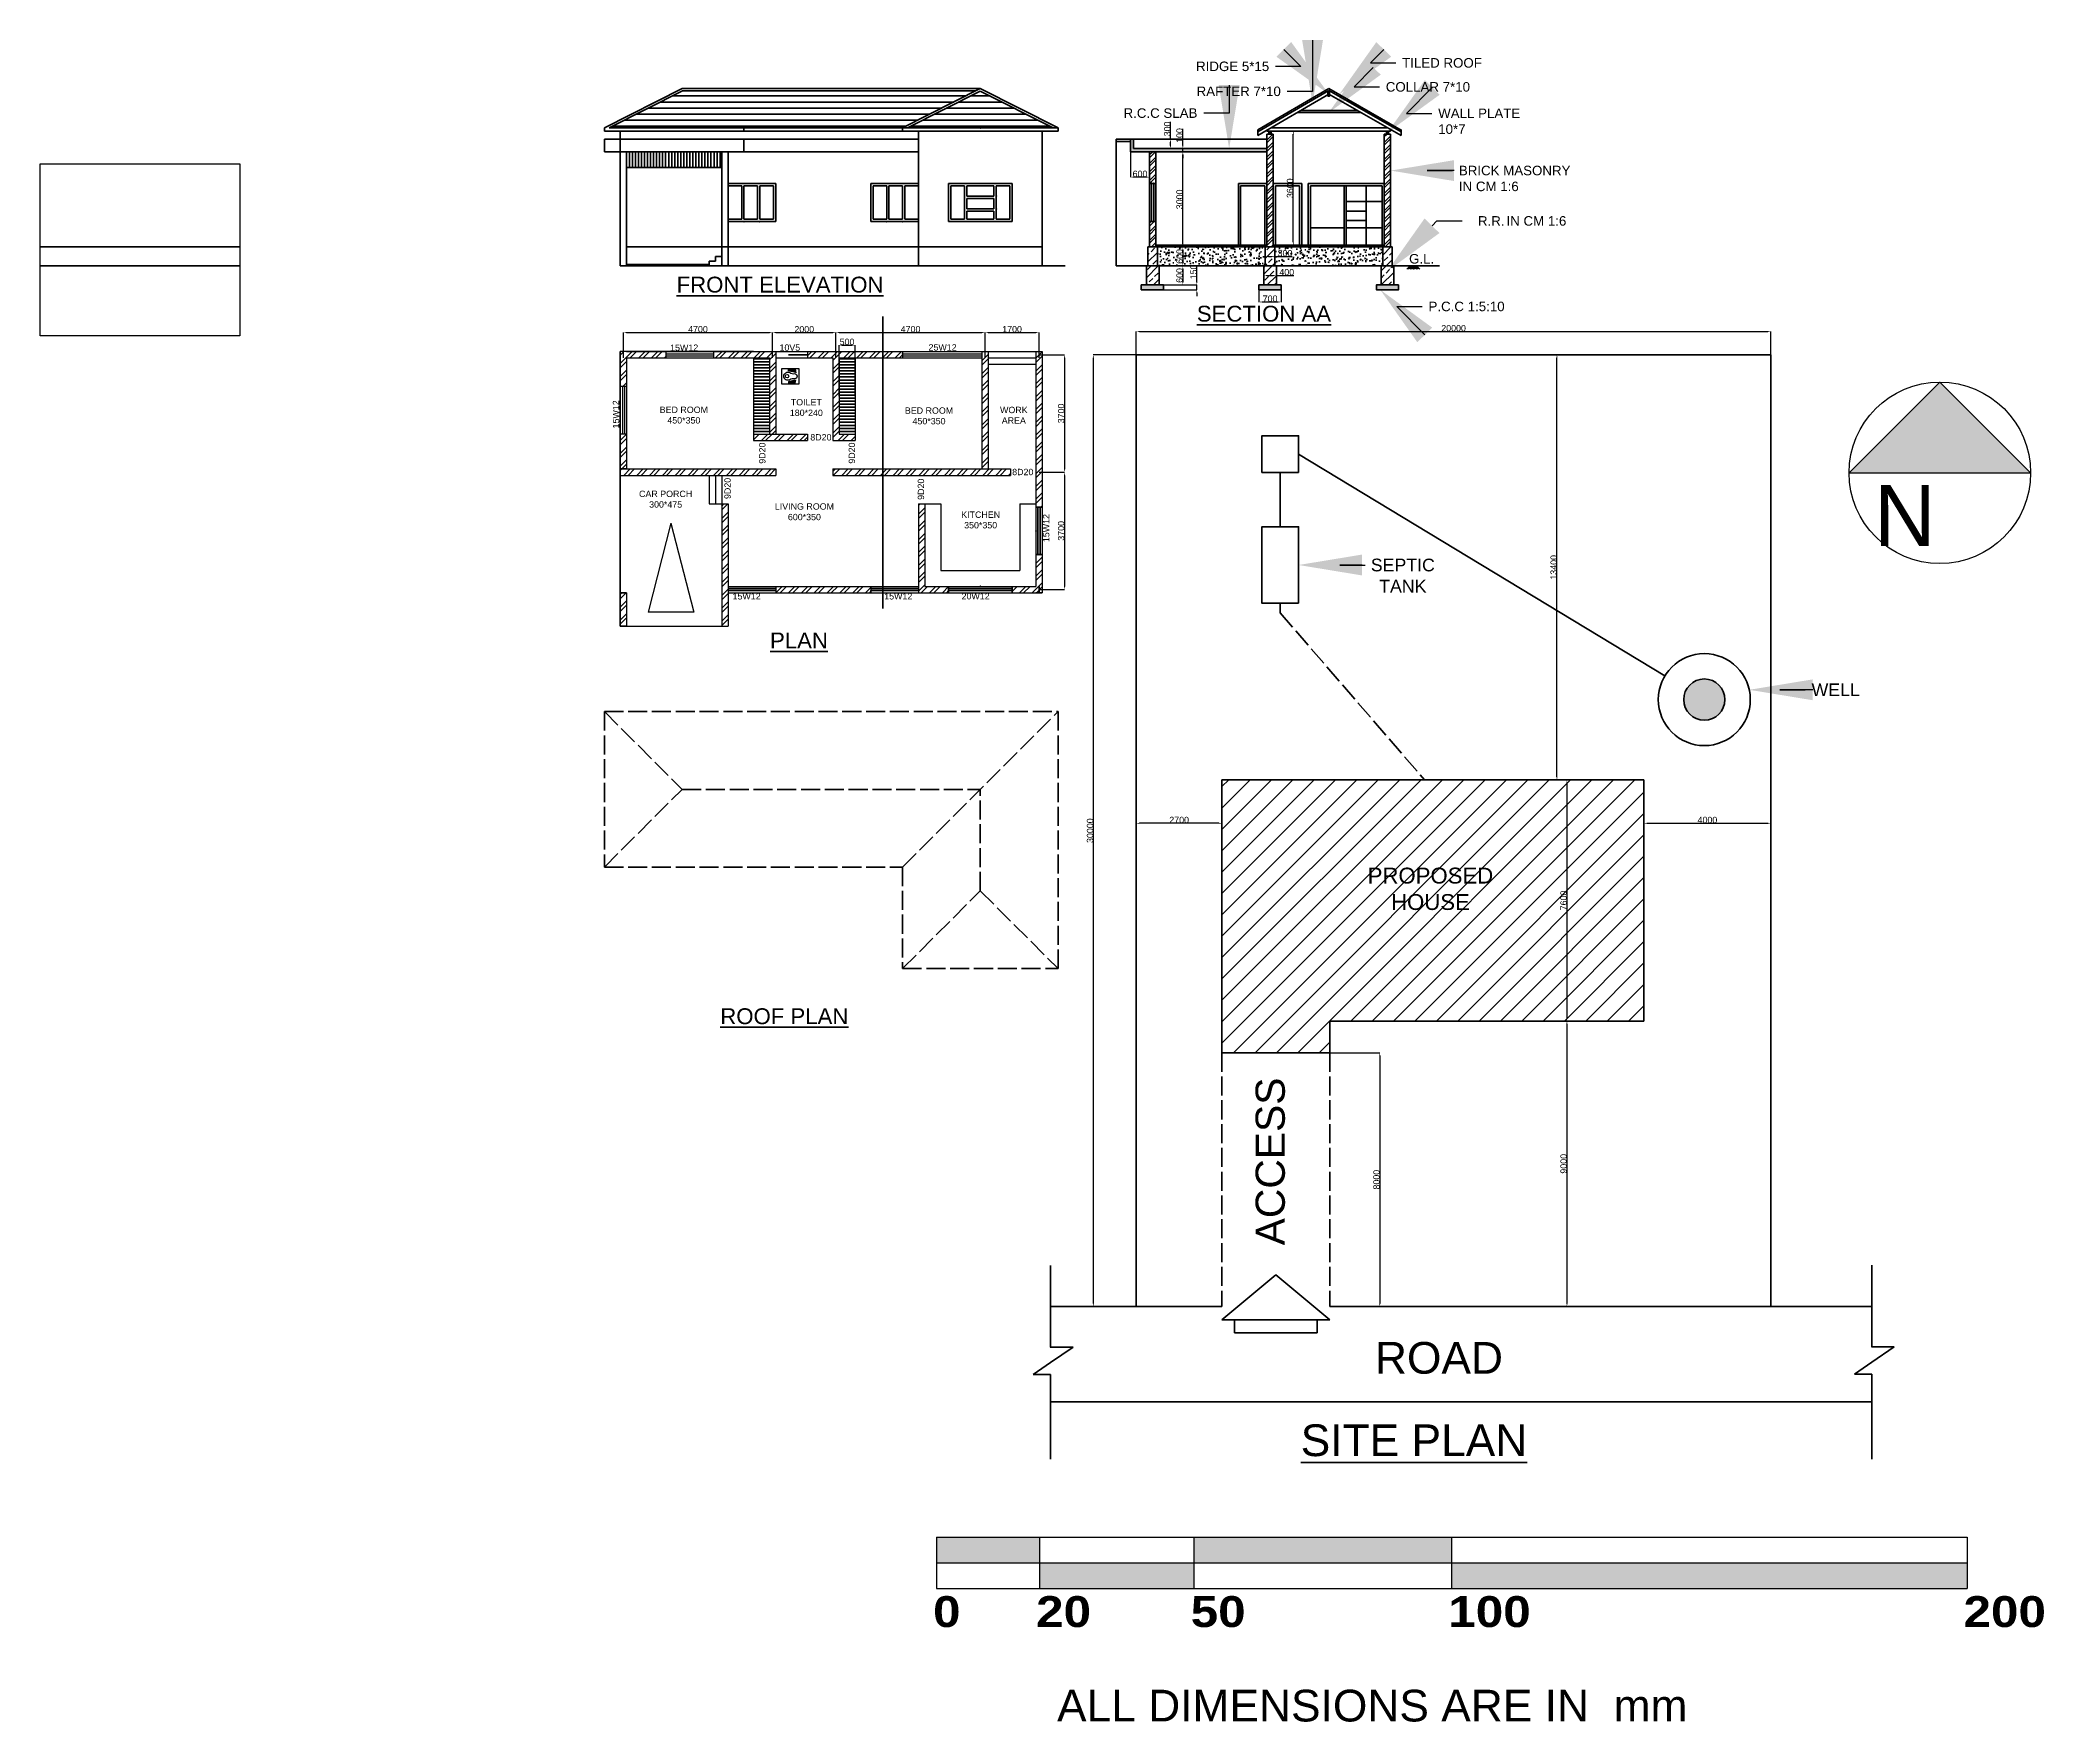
# Model space of a CAD drawing. Header units: millimetres. Extents: x -5729002 to -5665845, y -6945256 to -6892243.
import ezdxf
from ezdxf import colors
from ezdxf.entities.mleader import LeaderData, LeaderLine
from ezdxf.math import Vec2, Vec3

# ---------------------------------------------------------------- set-up
doc = ezdxf.new("R2010")
doc.units = ezdxf.units.MM
doc.header["$LTSCALE"] = 50
doc.header["$XCLIPFRAME"] = 2
doc.linetypes.add('ACAD_ISO02W100', pattern=[15, 12, -3])
doc.linetypes.add('ACAD_ISO03W100', pattern=[30, 12, -18])
doc.layers.add('FIXT', color=7, linetype='Continuous')
doc.layers.add('WALL', color=7, linetype='Continuous')
doc.styles.get("Standard").update_dxf_attribs({"font": 'arial.ttf'})
doc.styles.add('WORKING', font='arial.ttf')
doc.dimstyles.new('ISO-25', dxfattribs={"dimtxt": 200, "dimasz": 100, "dimexe": 1.25, "dimexo": 0.625, "dimtad": 1, "dimtxsty": 'Standard', "dimcen": 2.5, "dimadec": 0, "dimazin": 0, "dimtfac": 1, "dimtmove": 0, "dimatfit": 3, "dimfxl": 1, "dimarcsym": 0})
picture_1 = doc.add_image_def('image1.png', size_in_pixel=(468, 403))

msp = doc.modelspace()

# ---------------------------------------------------------------- texts
at = {"lineweight": 100}
msp.add_text('ACCESS', height=920.7917, rotation=90, dxfattribs=at).set_placement((-5689769.935, -6930234.405))
at = {"lineweight": 100, "attachment_point": 1}
for s, width, gutter_width, heights, insert, char_height in [('G.L.', 655.52708, 1500, [0], (-5685853.697, -6898987.288), 300), ('{\\LFRONT ELEVATION}', 15773.33056, 1500, [0], (-5708939.194, -6899700.958), 500), ('{\\LSECTION AA}', 5032.75032, 1500, [0], (-5692543.304, -6900616.96), 500), ('15W12', 1128.99697, 1500, [0], (-5709143.835, -6901838.963), 200), ('10V5', 810.1728, 1500, [0], (-5705696.953, -6901835.923), 200), ('25W12', 1165.2243, 1500, [0], (-5700998.593, -6901829.187), 200), ('\\pxqc;TOILET\\P180*240', 1358.74349, 1500, [0], (-5705530.498, -6903558.64), 200), ('\\pxqc;BED ROOM\\P450*350', 1682.25392, 1500, [0], (-5709552.811, -6903795.613), 200), ('\\pxqc;\\P{\\H0.66667x;BED ROOM\\P450*350}', 1651.38536, 1500, [1182.294], (-5701809.514, -6903320.827), 300), ('\\pxqc;WORK\\PAREA', 948.87636, 1500, [0], (-5698785.799, -6903801.761), 200), ('8D20', 713.71888, 1500, [0], (-5704725.696, -6904664.309), 200), ('8D20', 713.71888, 1500, [0], (-5698363.29, -6905757.264), 200), ('\\pxqc;CAR PORCH\\P300*475', 1915.00499, 1500, [0], (-5710242.736, -6906447.404), 200), ('\\pxqc;LIVING ROOM\\P600*350', 3139.9182, 1500, [0], (-5706481.735, -6906843.759), 200), ('\\pxqc;KITCHEN\\P350*350', 1656.22063, 1500, [0], (-5700184.646, -6907102.251), 200), ('15W12', 1128.99697, 1500, [0], (-5707175.886, -6909675.059), 200), ('15W12', 1128.99697, 1500, [0], (-5702396.182, -6909675.059), 200), ('20W12', 1760.46667, 1500, [0], (-5699958.389, -6909674.051), 200), ('{\\LPLAN}', 3395.29906, 1500, [0], (-5705995.915, -6910917.194), 500), ('\\pxqc;PROPOSED \\PHOUSE', 5993.12947, 1500, [0], (-5688176.958, -6918328.785), 500), ('{\\LROOF PLAN}', 5001.19523, 0, [2604.775], (-5707562.833, -6922761.284), 500), ('ROAD', 10245.51967, 1500, [0], (-5686929.234, -6933279.487), 1000), ('{\\LSITE PLAN}', 9418.92725, 1500, [0], (-5689269.673, -6935877.126), 1000), ('ALL DIMENSIONS ARE IN  mm', 21656.94582, 1500, [0], (-5696949.215, -6944241.598), 1000)]:
    msp.add_mtext_dynamic_manual_height_columns(s, width=width, gutter_width=gutter_width, heights=heights, dxfattribs=dict(at, insert=insert, char_height=char_height))
at = {"lineweight": 100, "char_height": 200, "attachment_point": 1, "rotation": 90}
for s, width, insert in [('15W12', 1128.99697, (-5710949.769, -6904483.4)), ('9D20', 1135.16355, (-5706339.007, -6905596.844)), ('9D20', 1135.16355, (-5703517.807, -6905594.794)), ('9D20', 1135.16355, (-5707434.106, -6906708.488)), ('9D20', 1135.16355, (-5701339.057, -6906734.713)), ('15W12', 1128.99697, (-5697389.8, -6908068.035))]:
    msp.add_mtext_dynamic_manual_height_columns(s, width=width, gutter_width=1500, heights=[0], dxfattribs=dict(at, insert=insert))

# ---------------------------------------------------------------- blocks, each defined once
blk = doc.blocks.new('*X4')
at = {"color": 0}
for p, q in [((29.55, 61.6), (29.7, 61.58)), ((29.55, 61.55), (29.72, 61.52)), ((29.55, 61.5), (29.73, 61.47)), ((29.55, 61.45), (29.74, 61.42)), ((29.55, 61.4), (29.75, 61.37)), ((29.55, 61.35), (29.76, 61.31)), ((29.55, 61.3), (29.78, 61.26)), ((29.55, 61.25), (29.79, 61.21)), ((29.55, 61.2), (29.8, 61.15)), ((29.55, 61.15), (29.81, 61.1)), ((29.55, 61.1), (29.82, 61.05))]:
    blk.add_line(p, q, dxfattribs=at)
blk = doc.blocks.new('AWC')
at = {"layer": 'FIXT'}
for p, q in [((0.56, 0.41), (0.54, 0.55)), ((0.56, -0.41), (0.54, -0.55))]:
    blk.add_line(p, q, dxfattribs=at)
blk.add_lwpolyline([(0, 0.6), (0, -0.6), (1.4, -0.6), (1.4, 0.6)], close=True, dxfattribs=at)
blk.add_lwpolyline([(0.66, 0.29, 0.221695), (1.04, 0.21, -0.428912), (1.24, 0, -0.428912), (1.04, -0.21, 0.221695), (0.66, -0.29, -0.558538), (0.18, 0, -0.558538)], format="xyb", close=True, dxfattribs=at)
blk.add_circle((0.44, 0), 0.14, dxfattribs=at)
at = {"layer": 'FIXT', "xscale": -1, "rotation": 90}
blk.add_blockref('*X4', (62.19, 30.1), dxfattribs=at)
at = {"layer": 'FIXT', "rotation": 90}
blk.add_blockref('*X4', (62.19, -30.1), dxfattribs=at)
blk = doc.blocks.new('WCA-P')
at = {"layer": 'WALL', "xscale": 500, "yscale": 500, "zscale": 500}
blk.add_blockref('AWC', (-220, 0), dxfattribs=at)
blk = doc.blocks.new('SCALE BAR 1-1000_cad-block.com')
h = blk.add_hatch(color=0)
h.dxf.hatch_style = 1
h.paths.add_polyline_path([(200, 0), (100, 0), (100, -5), (200, -5)])
h.paths.add_polyline_path([(100, 5), (50, 5), (50, 0), (100, 0)])
h.paths.add_polyline_path([(50, 0), (20, 0), (20, -5), (50, -5)])
h.paths.add_polyline_path([(20, 5), (0, 5), (0, 0), (20, 0)])
at = {"color": 0}
for p, q in [((0, 5), (0, -5)), ((0, 5), (200, 5)), ((20, 5), (20, -5)), ((200, 5), (200, -5)), ((0, 0), (200, 0)), ((0, -5), (200, -5))]:
    blk.add_line(p, q, dxfattribs=at)
for points in [[(50, -5), (50, 5)], [(100, -5), (100, 5)]]:
    blk.add_lwpolyline(points, dxfattribs=at)
at = {"color": 0, "char_height": 6, "width": 11.2147, "attachment_point": 1, "style": 'WORKING'}
for s, insert in [('{\\fArial Black|b0|i0|c0|p34;0}', (-0.69, -6.47)), ('{\\fArial Black|b0|i0|c0|p34;20}', (19.31, -6.47)), ('{\\fArial Black|b0|i0|c0|p34;50}', (49.31, -6.47)), ('{\\fArial Black|b0|i0|c0|p34;100}', (99.31, -6.47)), ('{\\fArial Black|b0|i0|c0|p34;200}', (199.31, -6.47))]:
    blk.add_mtext(s, dxfattribs=dict(at, insert=insert))
blk = doc.blocks.new('ARR', base_point=(37.9646, 20.6187))
at = {"linetype": 'Continuous'}
for p, q in [((37.9646, 20.6187), (38.1925, 20.6768)), ((38.1925, 20.6768), (38.1925, 20.5606)), ((37.9646, 20.6187), (38.1925, 20.5606))]:
    blk.add_line(p, q, dxfattribs=at)
blk = doc.blocks.new('*D13')
at = {"color": 0, "lineweight": -2, "transparency": 16777216}
for p, q in [((-5710617, -6902262), (-5710617, -6901461)), ((-5710517, -6901463), (-5706017, -6901463)), ((-5705917, -6902262), (-5705917, -6901461))]:
    blk.add_line(p, q, dxfattribs=at)
at = {"color": 0, "lineweight": 100, "transparency": 16777216}
for points in [[(-5710517, -6901446), (-5710517, -6901479), (-5710617, -6901463)], [(-5706017, -6901446), (-5706017, -6901479), (-5705917, -6901463)]]:
    blk.add_solid(points, dxfattribs=at)
at = {"layer": 'DEFPOINTS', "color": 0, "lineweight": 100, "transparency": 16777216}
for p in [(-5705917, -6901463), (-5710617, -6902263), (-5705917, -6902263)]:
    blk.add_point(p, dxfattribs=at)
at = {"color": 0, "lineweight": 100, "transparency": 16777216, "insert": (-5708267, -6901360), "char_height": 200, "attachment_point": 5}
blk.add_mtext('4700', dxfattribs=at)
blk = doc.blocks.new('*D14')
at = {"color": 0, "lineweight": -2, "transparency": 16777216}
for p, q in [((-5705917, -6902262), (-5705917, -6901462)), ((-5705817, -6901463), (-5704017, -6901463)), ((-5703917, -6902262), (-5703917, -6901462))]:
    blk.add_line(p, q, dxfattribs=at)
at = {"color": 0, "lineweight": 100, "transparency": 16777216}
for points in [[(-5705817, -6901447), (-5705817, -6901480), (-5705917, -6901463)], [(-5704017, -6901447), (-5704017, -6901480), (-5703917, -6901463)]]:
    blk.add_solid(points, dxfattribs=at)
at = {"layer": 'DEFPOINTS', "color": 0, "lineweight": 100, "transparency": 16777216}
for p in [(-5703917, -6901463), (-5705917, -6902263), (-5703917, -6902263)]:
    blk.add_point(p, dxfattribs=at)
at = {"color": 0, "lineweight": 100, "transparency": 16777216, "insert": (-5704917, -6901360), "char_height": 200, "attachment_point": 5}
blk.add_mtext('2000', dxfattribs=at)
blk = doc.blocks.new('*D15')
at = {"color": 0, "lineweight": -2, "transparency": 16777216}
for p, q in [((-5703917, -6902262), (-5703917, -6901461)), ((-5703817, -6901463), (-5699317, -6901463)), ((-5699217, -6902262), (-5699217, -6901461))]:
    blk.add_line(p, q, dxfattribs=at)
at = {"color": 0, "lineweight": 100, "transparency": 16777216}
for points in [[(-5703817, -6901446), (-5703817, -6901479), (-5703917, -6901463)], [(-5699317, -6901446), (-5699317, -6901479), (-5699217, -6901463)]]:
    blk.add_solid(points, dxfattribs=at)
at = {"layer": 'DEFPOINTS', "color": 0, "lineweight": 100, "transparency": 16777216}
for p in [(-5699217, -6901463), (-5703917, -6902263), (-5699217, -6902263)]:
    blk.add_point(p, dxfattribs=at)
at = {"color": 0, "lineweight": 100, "transparency": 16777216, "insert": (-5701567, -6901360), "char_height": 200, "attachment_point": 5}
blk.add_mtext('4700', dxfattribs=at)
blk = doc.blocks.new('*D16')
at = {"color": 0, "lineweight": -2, "transparency": 16777216}
for p, q in [((-5699217, -6902262), (-5699217, -6901461)), ((-5699117, -6901463), (-5697617, -6901463)), ((-5697517, -6902262), (-5697517, -6901461))]:
    blk.add_line(p, q, dxfattribs=at)
at = {"color": 0, "lineweight": 100, "transparency": 16777216}
for points in [[(-5699117, -6901446), (-5699117, -6901479), (-5699217, -6901463)], [(-5697617, -6901446), (-5697617, -6901479), (-5697517, -6901463)]]:
    blk.add_solid(points, dxfattribs=at)
at = {"layer": 'DEFPOINTS', "color": 0, "lineweight": 100, "transparency": 16777216}
for p in [(-5697517, -6901463), (-5699217, -6902263), (-5697517, -6902263)]:
    blk.add_point(p, dxfattribs=at)
at = {"color": 0, "lineweight": 100, "transparency": 16777216, "insert": (-5698367, -6901360), "char_height": 200, "attachment_point": 5}
blk.add_mtext('1700', dxfattribs=at)
blk = doc.blocks.new('*D18')
at = {"color": 0, "lineweight": -2, "transparency": 16777216}
for p, q in [((-5697516, -6905863), (-5696716, -6905863)), ((-5696717, -6905963), (-5696717, -6909463)), ((-5697516, -6909563), (-5696716, -6909563))]:
    blk.add_line(p, q, dxfattribs=at)
at = {"color": 0, "lineweight": 100, "transparency": 16777216}
for points in [[(-5696734, -6905963), (-5696700, -6905963), (-5696717, -6905863)], [(-5696734, -6909463), (-5696700, -6909463), (-5696717, -6909563)]]:
    blk.add_solid(points, dxfattribs=at)
at = {"layer": 'DEFPOINTS', "color": 0, "lineweight": 100, "transparency": 16777216}
for p in [(-5697517, -6905863), (-5697517, -6909563), (-5696717, -6909563)]:
    blk.add_point(p, dxfattribs=at)
at = {"color": 0, "lineweight": 100, "transparency": 16777216, "insert": (-5696820, -6907713), "char_height": 200, "attachment_point": 5, "rotation": 90}
blk.add_mtext('3700', dxfattribs=at)
blk = doc.blocks.new('*D19')
at = {"color": 0, "lineweight": -2, "transparency": 16777216}
for p, q in [((-5697516, -6902163), (-5696716, -6902163)), ((-5696718, -6902263), (-5696718, -6905763)), ((-5697516, -6905863), (-5696716, -6905863))]:
    blk.add_line(p, q, dxfattribs=at)
at = {"color": 0, "lineweight": 100, "transparency": 16777216}
for points in [[(-5696734, -6902263), (-5696701, -6902263), (-5696718, -6902163)], [(-5696734, -6905763), (-5696701, -6905763), (-5696718, -6905863)]]:
    blk.add_solid(points, dxfattribs=at)
at = {"layer": 'DEFPOINTS', "color": 0, "lineweight": 100, "transparency": 16777216}
for p in [(-5697516, -6902163), (-5697516, -6905863), (-5696718, -6905863)]:
    blk.add_point(p, dxfattribs=at)
at = {"color": 0, "lineweight": 100, "transparency": 16777216, "insert": (-5696820, -6904013), "char_height": 200, "attachment_point": 5, "rotation": 90}
blk.add_mtext('3700', dxfattribs=at)
blk = doc.blocks.new('*D20')
at = {"color": 0, "lineweight": -2, "transparency": 16777216}
for p, q in [((-5703817, -6903462), (-5703817, -6901859)), ((-5703717, -6901861), (-5703417, -6901861)), ((-5703317, -6903462), (-5703317, -6901859))]:
    blk.add_line(p, q, dxfattribs=at)
at = {"color": 0, "lineweight": 100, "transparency": 16777216}
for points in [[(-5703717, -6901844), (-5703717, -6901877), (-5703817, -6901861)], [(-5703417, -6901844), (-5703417, -6901877), (-5703317, -6901861)]]:
    blk.add_solid(points, dxfattribs=at)
at = {"layer": 'DEFPOINTS', "color": 0, "lineweight": 100, "transparency": 16777216}
for p in [(-5703317, -6901861), (-5703817, -6903463), (-5703317, -6903463)]:
    blk.add_point(p, dxfattribs=at)
at = {"color": 0, "lineweight": 100, "transparency": 16777216, "insert": (-5703567, -6901758), "char_height": 200, "attachment_point": 5}
blk.add_mtext('500', dxfattribs=at)
blk = doc.blocks.new('*D22')
at = {"color": 0, "lineweight": -2, "transparency": 16777216}
for p, q in [((-5694451, -6902162), (-5694451, -6901429)), ((-5694351, -6901431), (-5674551, -6901431)), ((-5674451, -6902162), (-5674451, -6901429))]:
    blk.add_line(p, q, dxfattribs=at)
at = {"color": 0, "lineweight": 100, "transparency": 16777216}
for points in [[(-5694351, -6901414), (-5694351, -6901447), (-5694451, -6901431)], [(-5674551, -6901414), (-5674551, -6901447), (-5674451, -6901431)]]:
    blk.add_solid(points, dxfattribs=at)
at = {"layer": 'DEFPOINTS', "color": 0, "lineweight": 100, "transparency": 16777216}
for p in [(-5674451, -6901431), (-5694451, -6902163), (-5674451, -6902163)]:
    blk.add_point(p, dxfattribs=at)
at = {"color": 0, "lineweight": 100, "transparency": 16777216, "insert": (-5684451, -6901328), "char_height": 200, "attachment_point": 5}
blk.add_mtext('20000', dxfattribs=at)
blk = doc.blocks.new('*D23')
at = {"color": 0, "lineweight": -2, "transparency": 16777216}
for p, q in [((-5694352, -6902163), (-5695807, -6902163)), ((-5695806, -6902263), (-5695806, -6932063)), ((-5694452, -6932163), (-5695807, -6932163))]:
    blk.add_line(p, q, dxfattribs=at)
at = {"color": 0, "lineweight": 100, "transparency": 16777216}
for points in [[(-5695823, -6902263), (-5695789, -6902263), (-5695806, -6902163)], [(-5695823, -6932063), (-5695789, -6932063), (-5695806, -6932163)]]:
    blk.add_solid(points, dxfattribs=at)
at = {"layer": 'DEFPOINTS', "color": 0, "lineweight": 100, "transparency": 16777216}
for p in [(-5694351, -6902163), (-5695806, -6932163), (-5694451, -6932163)]:
    blk.add_point(p, dxfattribs=at)
at = {"color": 0, "lineweight": 100, "transparency": 16777216, "insert": (-5695909, -6917163), "char_height": 200, "attachment_point": 5, "rotation": 90}
blk.add_mtext('30000', dxfattribs=at)
blk = doc.blocks.new('*D24')
at = {"color": 0, "lineweight": -2, "transparency": 16777216}
for p, q in [((-5688351, -6924163), (-5686776, -6924163)), ((-5686777, -6924263), (-5686777, -6932063)), ((-5688351, -6932163), (-5686776, -6932163))]:
    blk.add_line(p, q, dxfattribs=at)
at = {"color": 0, "lineweight": 100, "transparency": 16777216}
for points in [[(-5686794, -6924263), (-5686761, -6924263), (-5686777, -6924163)], [(-5686794, -6932063), (-5686761, -6932063), (-5686777, -6932163)]]:
    blk.add_solid(points, dxfattribs=at)
at = {"layer": 'DEFPOINTS', "color": 0, "lineweight": 100, "transparency": 16777216}
for p in [(-5688351, -6924163), (-5688351, -6932163), (-5686777, -6932163)]:
    blk.add_point(p, dxfattribs=at)
at = {"color": 0, "lineweight": 100, "transparency": 16777216, "insert": (-5686880, -6928163), "char_height": 200, "attachment_point": 5, "rotation": 90}
blk.add_mtext('8000', dxfattribs=at)
blk = doc.blocks.new('*D25')
at = {"color": 0, "lineweight": -2, "transparency": 16777216}
for p, q in [((-5678452, -6923163), (-5680880, -6923163)), ((-5680879, -6923263), (-5680879, -6932063)), ((-5678452, -6932163), (-5680880, -6932163))]:
    blk.add_line(p, q, dxfattribs=at)
at = {"color": 0, "lineweight": 100, "transparency": 16777216}
for points in [[(-5680896, -6923263), (-5680862, -6923263), (-5680879, -6923163)], [(-5680896, -6932063), (-5680862, -6932063), (-5680879, -6932163)]]:
    blk.add_solid(points, dxfattribs=at)
at = {"layer": 'DEFPOINTS', "color": 0, "lineweight": 100, "transparency": 16777216}
for p in [(-5678451, -6923163), (-5680879, -6932163), (-5678451, -6932163)]:
    blk.add_point(p, dxfattribs=at)
at = {"color": 0, "lineweight": 100, "transparency": 16777216, "insert": (-5680982, -6927663), "char_height": 200, "attachment_point": 5, "rotation": 90}
blk.add_mtext('9000', dxfattribs=at)
blk = doc.blocks.new('*D26')
at = {"color": 0, "lineweight": -2, "transparency": 16777216}
for p, q in [((-5694451, -6917729), (-5694451, -6916928)), ((-5691851, -6916930), (-5694351, -6916930)), ((-5691751, -6917729), (-5691751, -6916928))]:
    blk.add_line(p, q, dxfattribs=at)
at = {"color": 0, "lineweight": 100, "transparency": 16777216}
for points in [[(-5694351, -6916913), (-5694351, -6916946), (-5694451, -6916930)], [(-5691851, -6916913), (-5691851, -6916946), (-5691751, -6916930)]]:
    blk.add_solid(points, dxfattribs=at)
at = {"layer": 'DEFPOINTS', "color": 0, "lineweight": 100, "transparency": 16777216}
for p in [(-5694451, -6916930), (-5694451, -6917730), (-5691751, -6917730)]:
    blk.add_point(p, dxfattribs=at)
at = {"color": 0, "lineweight": 100, "transparency": 16777216, "insert": (-5693101, -6916827), "char_height": 200, "attachment_point": 5}
blk.add_mtext('2700', dxfattribs=at)
blk = doc.blocks.new('*D27')
at = {"color": 0, "lineweight": -2, "transparency": 16777216}
for p, q in [((-5678451, -6916929), (-5678451, -6916928)), ((-5678351, -6916930), (-5674551, -6916930)), ((-5674451, -6916929), (-5674451, -6916928))]:
    blk.add_line(p, q, dxfattribs=at)
at = {"color": 0, "lineweight": 100, "transparency": 16777216}
for points in [[(-5678351, -6916913), (-5678351, -6916946), (-5678451, -6916930)], [(-5674551, -6916913), (-5674551, -6916946), (-5674451, -6916930)]]:
    blk.add_solid(points, dxfattribs=at)
at = {"layer": 'DEFPOINTS', "color": 0, "lineweight": 100, "transparency": 16777216}
for p in [(-5678451, -6916930), (-5674451, -6916930), (-5674451, -6916930)]:
    blk.add_point(p, dxfattribs=at)
at = {"color": 0, "lineweight": 100, "transparency": 16777216, "insert": (-5676451, -6916827), "char_height": 200, "attachment_point": 5}
blk.add_mtext('4000', dxfattribs=at)
blk = doc.blocks.new('*D28')
at = {"color": 0, "lineweight": -2, "transparency": 16777216}
for p, q in [((-5681194, -6902163), (-5681195, -6902163)), ((-5681193, -6915463), (-5681193, -6902263)), ((-5681194, -6915563), (-5681195, -6915563))]:
    blk.add_line(p, q, dxfattribs=at)
at = {"color": 0, "lineweight": 100, "transparency": 16777216}
for points in [[(-5681210, -6902263), (-5681177, -6902263), (-5681193, -6902163)], [(-5681210, -6915463), (-5681177, -6915463), (-5681193, -6915563)]]:
    blk.add_solid(points, dxfattribs=at)
at = {"layer": 'DEFPOINTS', "color": 0, "lineweight": 100, "transparency": 16777216}
for p in [(-5681193, -6902163), (-5681193, -6902163), (-5681193, -6915563)]:
    blk.add_point(p, dxfattribs=at)
at = {"color": 0, "lineweight": 100, "transparency": 16777216, "insert": (-5681296, -6908863), "char_height": 200, "attachment_point": 5, "rotation": 90}
blk.add_mtext('13400', dxfattribs=at)
blk = doc.blocks.new('*D32')
at = {"color": 0, "lineweight": -2, "transparency": 16777216}
for p, q in [((-5690435, -6899662), (-5690435, -6899661)), ((-5690335, -6899663), (-5690135, -6899663)), ((-5690035, -6899662), (-5690035, -6899661)), ((-5690035, -6899663), (-5689484, -6899663))]:
    blk.add_line(p, q, dxfattribs=at)
at = {"color": 0, "lineweight": 100, "transparency": 16777216}
for points in [[(-5690335, -6899646), (-5690335, -6899679), (-5690435, -6899663)], [(-5690135, -6899646), (-5690135, -6899679), (-5690035, -6899663)]]:
    blk.add_solid(points, dxfattribs=at)
at = {"layer": 'DEFPOINTS', "color": 0, "lineweight": 100, "transparency": 16777216}
for p in [(-5690435, -6899663), (-5690035, -6899663), (-5690035, -6899663)]:
    blk.add_point(p, dxfattribs=at)
at = {"color": 0, "lineweight": 100, "transparency": 16777216, "insert": (-5689709, -6899560), "char_height": 200, "attachment_point": 5}
blk.add_mtext('400', dxfattribs=at)
blk = doc.blocks.new('*D33')
at = {"color": 0, "lineweight": -2, "transparency": 16777216}
for p, q in [((-5690584, -6900038), (-5690584, -6900499)), ((-5690484, -6900498), (-5689984, -6900498)), ((-5689884, -6900113), (-5689884, -6900499))]:
    blk.add_line(p, q, dxfattribs=at)
at = {"color": 0, "lineweight": 100, "transparency": 16777216}
for points in [[(-5690484, -6900482), (-5690484, -6900515), (-5690584, -6900498)], [(-5689984, -6900482), (-5689984, -6900515), (-5689884, -6900498)]]:
    blk.add_solid(points, dxfattribs=at)
at = {"layer": 'DEFPOINTS', "color": 0, "lineweight": 100, "transparency": 16777216}
for p in [(-5690584, -6900038), (-5689884, -6900113), (-5689884, -6900498)]:
    blk.add_point(p, dxfattribs=at)
at = {"color": 0, "lineweight": 100, "transparency": 16777216, "insert": (-5690234, -6900395), "char_height": 200, "attachment_point": 5}
blk.add_mtext('700', dxfattribs=at)
blk = doc.blocks.new('*D34')
at = {"color": 0, "lineweight": -2, "transparency": 16777216}
for p, q in [((-5690385, -6899062), (-5690385, -6899061)), ((-5690285, -6899063), (-5690185, -6899063)), ((-5690085, -6899062), (-5690085, -6899061)), ((-5690085, -6899063), (-5689542, -6899063))]:
    blk.add_line(p, q, dxfattribs=at)
at = {"color": 0, "lineweight": 100, "transparency": 16777216}
for points in [[(-5690285, -6899046), (-5690285, -6899079), (-5690385, -6899063)], [(-5690185, -6899046), (-5690185, -6899079), (-5690085, -6899063)]]:
    blk.add_solid(points, dxfattribs=at)
at = {"layer": 'DEFPOINTS', "color": 0, "lineweight": 100, "transparency": 16777216}
for p in [(-5690385, -6899063), (-5690085, -6899063), (-5690085, -6899063)]:
    blk.add_point(p, dxfattribs=at)
at = {"color": 0, "lineweight": 100, "transparency": 16777216, "insert": (-5689764, -6898960), "char_height": 200, "attachment_point": 5}
blk.add_mtext('300', dxfattribs=at)
blk = doc.blocks.new('*D36')
at = {"color": 0, "lineweight": -2, "transparency": 16777216}
for p, q in [((-5689549, -6895113), (-5689501, -6895113)), ((-5689502, -6898613), (-5689502, -6895213)), ((-5689549, -6898713), (-5689501, -6898713))]:
    blk.add_line(p, q, dxfattribs=at)
at = {"color": 0, "lineweight": 100, "transparency": 16777216}
for points in [[(-5689519, -6895213), (-5689485, -6895213), (-5689502, -6895113)], [(-5689519, -6898613), (-5689485, -6898613), (-5689502, -6898713)]]:
    blk.add_solid(points, dxfattribs=at)
at = {"layer": 'DEFPOINTS', "color": 0, "lineweight": 100, "transparency": 16777216}
for p in [(-5689550, -6895113), (-5689502, -6895113), (-5689550, -6898713)]:
    blk.add_point(p, dxfattribs=at)
at = {"color": 0, "lineweight": 100, "transparency": 16777216, "insert": (-5689605, -6896913), "char_height": 200, "attachment_point": 5, "rotation": 90}
blk.add_mtext('3600', dxfattribs=at)
blk = doc.blocks.new('*D37')
at = {"color": 0, "lineweight": -2, "transparency": 16777216}
for p, q in [((-5693593, -6899963), (-5692542, -6899963)), ((-5692543, -6899863), (-5692543, -6899339)), ((-5692543, -6900113), (-5692543, -6899963)), ((-5693593, -6900113), (-5692542, -6900113)), ((-5692543, -6900213), (-5692543, -6900313))]:
    blk.add_line(p, q, dxfattribs=at)
at = {"color": 0, "lineweight": 100, "transparency": 16777216}
for points in [[(-5692560, -6899863), (-5692527, -6899863), (-5692543, -6899963)], [(-5692560, -6900213), (-5692527, -6900213), (-5692543, -6900113)]]:
    blk.add_solid(points, dxfattribs=at)
at = {"layer": 'DEFPOINTS', "color": 0, "lineweight": 100, "transparency": 16777216}
for p in [(-5693593, -6899963), (-5692543, -6899963), (-5693593, -6900113)]:
    blk.add_point(p, dxfattribs=at)
at = {"color": 0, "lineweight": 100, "transparency": 16777216, "insert": (-5692646, -6899551), "char_height": 200, "attachment_point": 5, "rotation": 90}
blk.add_mtext('150', dxfattribs=at)
blk = doc.blocks.new('*D39')
at = {"color": 0, "lineweight": -2, "transparency": 16777216}
for p, q in [((-5693784, -6898763), (-5692983, -6898763)), ((-5692985, -6898863), (-5692985, -6899263)), ((-5693784, -6899363), (-5692983, -6899363))]:
    blk.add_line(p, q, dxfattribs=at)
at = {"color": 0, "lineweight": 100, "transparency": 16777216}
for points in [[(-5693001, -6898863), (-5692968, -6898863), (-5692985, -6898763)], [(-5693001, -6899263), (-5692968, -6899263), (-5692985, -6899363)]]:
    blk.add_solid(points, dxfattribs=at)
at = {"layer": 'DEFPOINTS', "color": 0, "lineweight": 100, "transparency": 16777216}
for p in [(-5693785, -6898763), (-5693785, -6899363), (-5692985, -6899363)]:
    blk.add_point(p, dxfattribs=at)
at = {"color": 0, "lineweight": 100, "transparency": 16777216, "insert": (-5693087, -6899063), "char_height": 200, "attachment_point": 5, "rotation": 90}
blk.add_mtext('600', dxfattribs=at)
blk = doc.blocks.new('*D41')
at = {"color": 0, "lineweight": -2, "transparency": 16777216}
for p, q in [((-5693734, -6899363), (-5692983, -6899363)), ((-5693734, -6899963), (-5692983, -6899963)), ((-5692985, -6899463), (-5692985, -6899863))]:
    blk.add_line(p, q, dxfattribs=at)
at = {"color": 0, "lineweight": 100, "transparency": 16777216}
for points in [[(-5693001, -6899463), (-5692968, -6899463), (-5692985, -6899363)], [(-5693001, -6899863), (-5692968, -6899863), (-5692985, -6899963)]]:
    blk.add_solid(points, dxfattribs=at)
at = {"layer": 'DEFPOINTS', "color": 0, "lineweight": 100, "transparency": 16777216}
for p in [(-5693735, -6899363), (-5693735, -6899963), (-5692985, -6899963)]:
    blk.add_point(p, dxfattribs=at)
at = {"color": 0, "lineweight": 100, "transparency": 16777216, "insert": (-5693087, -6899663), "char_height": 200, "attachment_point": 5, "rotation": 90}
blk.add_mtext('600', dxfattribs=at)
blk = doc.blocks.new('*D42')
at = {"color": 0, "lineweight": -2, "transparency": 16777216}
for p, q in [((-5693834, -6895763), (-5692983, -6895763)), ((-5692985, -6898663), (-5692985, -6895863)), ((-5693834, -6898763), (-5692983, -6898763))]:
    blk.add_line(p, q, dxfattribs=at)
at = {"color": 0, "lineweight": 100, "transparency": 16777216}
for points in [[(-5693001, -6895863), (-5692968, -6895863), (-5692985, -6895763)], [(-5693001, -6898663), (-5692968, -6898663), (-5692985, -6898763)]]:
    blk.add_solid(points, dxfattribs=at)
at = {"layer": 'DEFPOINTS', "color": 0, "lineweight": 100, "transparency": 16777216}
for p in [(-5693835, -6895763), (-5692985, -6895763), (-5693835, -6898763)]:
    blk.add_point(p, dxfattribs=at)
at = {"color": 0, "lineweight": 100, "transparency": 16777216, "insert": (-5693087, -6897263), "char_height": 200, "attachment_point": 5, "rotation": 90}
blk.add_mtext('3000', dxfattribs=at)
blk = doc.blocks.new('*D43')
at = {"color": 0, "lineweight": -2, "transparency": 16777216}
for p, q in [((-5692985, -6895563), (-5692985, -6895039)), ((-5692984, -6895663), (-5692986, -6895663)), ((-5692984, -6895763), (-5692986, -6895763)), ((-5692985, -6895763), (-5692985, -6895663)), ((-5692985, -6895863), (-5692985, -6895963))]:
    blk.add_line(p, q, dxfattribs=at)
at = {"color": 0, "lineweight": 100, "transparency": 16777216}
for points in [[(-5693001, -6895563), (-5692968, -6895563), (-5692985, -6895663)], [(-5693001, -6895863), (-5692968, -6895863), (-5692985, -6895763)]]:
    blk.add_solid(points, dxfattribs=at)
at = {"layer": 'DEFPOINTS', "color": 0, "lineweight": 100, "transparency": 16777216}
for p in [(-5692985, -6895663), (-5692983, -6895663), (-5692983, -6895763)]:
    blk.add_point(p, dxfattribs=at)
at = {"color": 0, "lineweight": 100, "transparency": 16777216, "insert": (-5693087, -6895251), "char_height": 200, "attachment_point": 5, "rotation": 90}
blk.add_mtext('100', dxfattribs=at)
blk = doc.blocks.new('*D44')
at = {"color": 0, "lineweight": -2, "transparency": 16777216}
for p, q in [((-5693372, -6895363), (-5693372, -6894820)), ((-5694534, -6895363), (-5693371, -6895363)), ((-5693372, -6895563), (-5693372, -6895463)), ((-5694534, -6895663), (-5693371, -6895663))]:
    blk.add_line(p, q, dxfattribs=at)
at = {"color": 0, "lineweight": 100, "transparency": 16777216}
for points in [[(-5693388, -6895463), (-5693355, -6895463), (-5693372, -6895363)], [(-5693388, -6895563), (-5693355, -6895563), (-5693372, -6895663)]]:
    blk.add_solid(points, dxfattribs=at)
at = {"layer": 'DEFPOINTS', "color": 0, "lineweight": 100, "transparency": 16777216}
for p in [(-5694535, -6895363), (-5693372, -6895363), (-5694535, -6895663)]:
    blk.add_point(p, dxfattribs=at)
at = {"color": 0, "lineweight": 100, "transparency": 16777216, "insert": (-5693475, -6895042), "char_height": 200, "attachment_point": 5, "rotation": 90}
blk.add_mtext('300', dxfattribs=at)
blk = doc.blocks.new('*D45')
at = {"color": 0, "lineweight": -2, "transparency": 16777216}
for p, q in [((-5694635, -6895763), (-5694635, -6896564)), ((-5694035, -6895763), (-5694035, -6896564)), ((-5694135, -6896563), (-5694535, -6896563))]:
    blk.add_line(p, q, dxfattribs=at)
at = {"color": 0, "lineweight": 100, "transparency": 16777216}
for points in [[(-5694535, -6896546), (-5694535, -6896579), (-5694635, -6896563)], [(-5694135, -6896546), (-5694135, -6896579), (-5694035, -6896563)]]:
    blk.add_solid(points, dxfattribs=at)
at = {"layer": 'DEFPOINTS', "color": 0, "lineweight": 100, "transparency": 16777216}
for p in [(-5694635, -6895763), (-5694035, -6895763), (-5694635, -6896563)]:
    blk.add_point(p, dxfattribs=at)
at = {"color": 0, "lineweight": 100, "transparency": 16777216, "insert": (-5694335, -6896460), "char_height": 200, "attachment_point": 5}
blk.add_mtext('600', dxfattribs=at)
blk = doc.blocks.new('*D46')
at = {"color": 0, "lineweight": -2, "transparency": 16777216}
for p, q in [((-5681193, -6915563), (-5680879, -6915563)), ((-5680880, -6915663), (-5680880, -6923063)), ((-5681193, -6923163), (-5680879, -6923163))]:
    blk.add_line(p, q, dxfattribs=at)
at = {"color": 0, "lineweight": 100, "transparency": 16777216}
for points in [[(-5680897, -6915663), (-5680863, -6915663), (-5680880, -6915563)], [(-5680897, -6923063), (-5680863, -6923063), (-5680880, -6923163)]]:
    blk.add_solid(points, dxfattribs=at)
at = {"layer": 'DEFPOINTS', "color": 0, "lineweight": 100, "transparency": 16777216}
for p in [(-5681194, -6915563), (-5681194, -6923163), (-5680880, -6923163)]:
    blk.add_point(p, dxfattribs=at)
at = {"color": 0, "lineweight": 100, "transparency": 16777216, "insert": (-5680983, -6919363), "char_height": 200, "attachment_point": 5, "rotation": 90}
blk.add_mtext('7600', dxfattribs=at)
blk = doc.blocks.new('North 1_cad-block.com')
h = blk.add_hatch(color=0)
h.dxf.hatch_style = 1
h.paths.add_polyline_path([(0, 10), (-10, 0), (10, 0)])
at = {"color": 0}
blk.add_lwpolyline([(0, 10), (-10, 0), (10, 0), (0, 10)], dxfattribs=at)
blk.add_circle((0, 0), 10, dxfattribs=at)
at = {"color": 0, "insert": (1.94, -1.34), "char_height": 5, "width": 9.1847, "attachment_point": 3}
blk.add_mtext('\\pxqj;{\\H1.3443x;N} ', dxfattribs=at)

# ---------------------------------------------------------------- dimensions: what is measured, and where the dimension line sits
at = {"lineweight": 100}
for base, p1, p2, picture, middle in [((-5693371.821, -6895362.668), (-5694534.668, -6895662.668), (-5694534.668, -6895362.668), '*D44', (-5693474.629, -6895041.511)), ((-5692984.668, -6895662.668), (-5692983.418, -6895762.668), (-5692983.418, -6895662.668), '*D43', (-5693087.407, -6895250.856)), ((-5689501.986, -6895112.668), (-5689549.668, -6898712.668), (-5689549.668, -6895112.668), '*D36', (-5689604.794, -6896912.668)), ((-5692984.668, -6895762.668), (-5693834.668, -6898762.668), (-5693834.668, -6895762.668), '*D42', (-5693087.476, -6897262.668)), ((-5692984.668, -6899362.668), (-5693784.668, -6898762.668), (-5693784.668, -6899362.668), '*D39', (-5693087.407, -6899062.668)), ((-5692543.304, -6899962.679), (-5693593.347, -6900112.679), (-5693593.347, -6899962.679), '*D37', (-5692646.044, -6899550.867)), ((-5692984.668, -6899962.668), (-5693734.668, -6899362.668), (-5693734.668, -6899962.668), '*D41', (-5693087.407, -6899662.668)), ((-5696717.559, -6905862.668), (-5697516.432, -6902162.668), (-5697516.432, -6905862.668), '*D19', (-5696820.367, -6904012.668)), ((-5695806.108, -6932162.668), (-5694351.301, -6902162.668), (-5694451.301, -6932162.668), '*D23', (-5695908.915, -6917162.668)), ((-5681193.401, -6902162.668), (-5681193.401, -6915562.668), (-5681193.401, -6902162.668), '*D28', (-5681296.209, -6908862.668)), ((-5696717.057, -6909562.668), (-5697517.057, -6905862.668), (-5697517.057, -6909562.668), '*D18', (-5696819.864, -6907712.668)), ((-5680880.165, -6923162.668), (-5681194.026, -6915562.668), (-5681194.026, -6923162.668), '*D46', (-5680982.905, -6919362.668)), ((-5680878.915, -6932162.668), (-5678451.301, -6923162.668), (-5678451.301, -6932162.668), '*D25', (-5680981.655, -6927662.668)), ((-5686777.287, -6932162.668), (-5688351.301, -6924162.668), (-5688351.301, -6932162.668), '*D24', (-5686880.026, -6928162.668))]:
    dim = msp.add_linear_dim(base=base, p1=p1, p2=p2, angle=90, dimstyle='ISO-25', dxfattribs=at)
    dim.commit()
    dim.dimension.update_dxf_attribs({"geometry": picture, "text_midpoint": middle})
for base, p1, p2, picture, middle in [((-5694634.668, -6896562.668), (-5694034.668, -6895762.668), (-5694634.668, -6895762.668), '*D45', (-5694334.668, -6896459.928)), ((-5690084.668, -6899062.668), (-5690384.668, -6899062.668), (-5690084.668, -6899062.668), '*D34', (-5689763.511, -6898959.86)), ((-5690034.668, -6899662.668), (-5690434.668, -6899662.668), (-5690034.668, -6899662.668), '*D32', (-5689709.418, -6899559.928)), ((-5689884.269, -6900498.217), (-5690584.269, -6900037.679), (-5689884.269, -6900112.679), '*D33', (-5690234.269, -6900395.478)), ((-5674451.301, -6901430.669), (-5694451.301, -6902162.668), (-5674451.301, -6902162.668), '*D22', (-5684451.301, -6901327.929)), ((-5705917.057, -6901462.668), (-5710617.057, -6902262.668), (-5705917.057, -6902262.668), '*D13', (-5708267.057, -6901359.928)), ((-5703917.057, -6901463.228), (-5705917.057, -6902262.668), (-5703917.057, -6902262.668), '*D14', (-5704917.057, -6901360.488)), ((-5699217.057, -6901462.668), (-5703917.057, -6902262.668), (-5699217.057, -6902262.668), '*D15', (-5701567.057, -6901359.928)), ((-5703317.057, -6901860.542), (-5703817.057, -6903462.668), (-5703317.057, -6903462.668), '*D20', (-5703567.057, -6901757.802)), ((-5697517.057, -6901462.668), (-5699217.057, -6902262.668), (-5697517.057, -6902262.668), '*D16', (-5698367.057, -6901359.928)), ((-5694451.301, -6916929.644), (-5691751.301, -6917729.644), (-5694451.301, -6917729.644), '*D26', (-5693101.301, -6916826.904)), ((-5674451.301, -6916929.644), (-5678451.301, -6916929.644), (-5674451.301, -6916929.644), '*D27', (-5676451.301, -6916826.904))]:
    dim = msp.add_linear_dim(base=base, p1=p1, p2=p2, dimstyle='ISO-25', dxfattribs=at)
    dim.commit()
    dim.dimension.update_dxf_attribs({"geometry": picture, "text_midpoint": middle})

# ---------------------------------------------------------------- hatches: boundary and pattern name
at = {"linetype": 'ACAD_ISO03W100', "lineweight": 100}
h = msp.add_hatch(dxfattribs=at)
h.set_pattern_fill('ANSI31', color=256, scale=60, angle=135)
h.paths.add_polyline_path([(-5699505.204, -6893841.289), (-5708750.43, -6893841.289), (-5711062.187, -6895012.668), (-5701816.961, -6895012.668)])
h.paths.add_polyline_path([(-5699367.057, -6893849.762), (-5701662.091, -6895012.668), (-5697072.023, -6895012.668)])
at = {"lineweight": 100, "transparency": 33554684}
h = msp.add_hatch(dxfattribs=at)
h.set_pattern_fill('NET3', color=256, scale=5)
h.paths.add_polyline_path([(-5688360.143, -6893856.275), (-5688410.143, -6893856.275), (-5688410.143, -6893959.442), (-5688384.668, -6893944.568), (-5688360.143, -6893958.617)])
h.paths.add_polyline_path([(-5688360.143, -6893958.617), (-5688384.668, -6893944.568), (-5688410.143, -6893959.442), (-5688410.143, -6894006.275), (-5688360.143, -6894006.275)])
at = {"linetype": 'ACAD_ISO03W100', "lineweight": 100}
h = msp.add_hatch(dxfattribs=at)
h.set_pattern_fill('AR-CONC', color=256)
h.paths.add_polyline_path([(-5690334.668, -6895662.668), (-5694534.668, -6895662.668), (-5694534.668, -6895362.668), (-5694634.668, -6895362.668), (-5694634.668, -6895762.668), (-5690334.668, -6895762.668)])
h.paths.add_polyline_path([(-5693593.347, -6899962.679), (-5694293.347, -6899962.679), (-5694293.347, -6900112.679), (-5693593.347, -6900112.679)])
h.paths.add_polyline_path([(-5689884.269, -6899962.679), (-5690584.269, -6899962.679), (-5690584.269, -6900112.679), (-5689884.269, -6900112.679)])
h.paths.add_polyline_path([(-5686184.668, -6899962.668), (-5686884.668, -6899962.668), (-5686884.668, -6900112.668), (-5686184.668, -6900112.668)])
h = msp.add_hatch(dxfattribs=at)
h.set_pattern_fill('ANSI32', color=256, scale=20)
h.paths.add_polyline_path([(-5693834.668, -6895762.668), (-5694034.668, -6895762.668), (-5694034.668, -6896762.668), (-5693834.668, -6896762.668)])
h.paths.add_polyline_path([(-5693834.668, -6897962.668), (-5694034.668, -6897962.668), (-5694034.668, -6898762.668), (-5693834.668, -6898762.668)])
h.paths.add_polyline_path([(-5690134.668, -6895212.668), (-5690334.668, -6895212.668), (-5690334.668, -6898762.668), (-5690134.668, -6898762.668)])
h.paths.add_polyline_path([(-5686434.668, -6895212.668), (-5686634.668, -6895212.668), (-5686634.668, -6898762.668), (-5686434.668, -6898762.668)])
at = {"lineweight": 100, "transparency": 33554684}
h = msp.add_hatch(dxfattribs=at)
h.set_pattern_fill('NET3', color=256, scale=5)
h.paths.add_polyline_path([(-5690199.668, -6895112.668), (-5690269.668, -6895112.668), (-5690269.668, -6895212.668), (-5690199.668, -6895212.668)])
h.paths.add_polyline_path([(-5686499.668, -6895112.668), (-5686569.668, -6895112.668), (-5686569.668, -6895212.668), (-5686499.668, -6895212.668)])
at = {"linetype": 'ACAD_ISO03W100', "lineweight": 100}
h = msp.add_hatch(dxfattribs=at)
h.set_pattern_fill('ANSI31', color=256, scale=30, angle=45)
h.paths.add_polyline_path([(-5707517.057, -6895762.668), (-5710517.057, -6895762.668), (-5710517.057, -6896262.668), (-5707517.057, -6896262.668)])
h = msp.add_hatch(dxfattribs=at)
h.set_pattern_fill('ANSI33', color=256, scale=50)
h.paths.add_polyline_path([(-5690034.668, -6899362.668), (-5690434.668, -6899362.668), (-5690434.668, -6899962.668), (-5690034.668, -6899962.668)])
h.paths.add_polyline_path([(-5690084.668, -6898762.668), (-5690384.668, -6898762.668), (-5690384.668, -6899362.668), (-5690084.668, -6899362.668)])
h.paths.add_polyline_path([(-5693734.668, -6899362.668), (-5694134.668, -6899362.668), (-5694134.668, -6899962.668), (-5693734.668, -6899962.668)])
h.paths.add_polyline_path([(-5693784.668, -6898762.668), (-5694084.668, -6898762.668), (-5694084.668, -6899362.668), (-5693784.668, -6899362.668)])
h.paths.add_polyline_path([(-5686334.668, -6899362.668), (-5686734.668, -6899362.668), (-5686734.668, -6899962.668), (-5686334.668, -6899962.668)])
h.paths.add_polyline_path([(-5686384.668, -6898762.668), (-5686684.668, -6898762.668), (-5686684.668, -6899362.668), (-5686384.668, -6899362.668)])
h = msp.add_hatch(dxfattribs=at)
h.set_pattern_fill('AR-CONC', color=256, scale=2)
h.paths.add_polyline_path([(-5690384.668, -6898762.668), (-5693784.668, -6898762.668), (-5693784.668, -6899362.668), (-5693734.668, -6899362.668), (-5690384.668, -6899362.668)])
h.paths.add_polyline_path([(-5686684.668, -6898762.668), (-5686704.668, -6898762.668), (-5688964.668, -6898762.668), (-5690084.668, -6898762.668), (-5690084.668, -6899362.668), (-5686684.668, -6899362.668)])
h = msp.add_hatch(dxfattribs=at)
h.set_pattern_fill('ANSI32', color=256, scale=30)
h.paths.add_polyline_path([(-5710517.057, -6909662.668), (-5710717.057, -6909662.668), (-5710717.057, -6910712.668), (-5710517.057, -6910712.668)])
h.paths.add_polyline_path([(-5710517.057, -6904662.668), (-5710717.057, -6904662.668), (-5710717.057, -6905762.668), (-5710517.057, -6905762.668)])
h.paths.add_polyline_path([(-5710517.057, -6902262.668), (-5709266.932, -6902262.668), (-5709266.932, -6902062.668), (-5710717.057, -6902062.668), (-5710717.057, -6903162.668), (-5710517.057, -6903162.668)])
h.paths.add_polyline_path([(-5705817.057, -6905762.668), (-5710517.057, -6905762.668), (-5710717.057, -6905762.668), (-5710717.057, -6905962.668), (-5705817.057, -6905962.668)])
h.paths.add_polyline_path([(-5705817.057, -6902062.668), (-5707766.932, -6902062.668), (-5707766.932, -6902262.668), (-5706017.057, -6902262.668), (-5706017.057, -6904662.668), (-5705817.057, -6904662.668)])
h.paths.add_polyline_path([(-5704817.057, -6904662.668), (-5706517.057, -6904662.668), (-5706517.057, -6904862.668), (-5704817.057, -6904862.668)])
h.paths.add_polyline_path([(-5703317.057, -6904662.668), (-5703817.057, -6904662.668), (-5703817.057, -6902262.668), (-5701817.057, -6902262.668), (-5701817.057, -6902062.668), (-5704817.057, -6902062.668), (-5704817.057, -6902262.668), (-5704017.057, -6902262.668), (-5704017.057, -6904862.668), (-5703317.057, -6904862.668)])
h.paths.add_polyline_path([(-5699117.057, -6902062.668), (-5699317.057, -6902062.668), (-5699317.057, -6905762.668), (-5699117.057, -6905762.668)])
h.paths.add_polyline_path([(-5697417.057, -6902062.668), (-5697617.057, -6902062.668), (-5697617.057, -6905762.668), (-5697617.057, -6905962.668), (-5697617.057, -6906962.668), (-5697417.057, -6906962.668)])
h.paths.add_polyline_path([(-5698417.057, -6905762.668), (-5704017.057, -6905762.668), (-5704017.057, -6905962.668), (-5698417.057, -6905962.668)])
h.paths.add_polyline_path([(-5701117.057, -6906862.668), (-5701317.057, -6906862.668), (-5701317.057, -6909662.668), (-5700367.057, -6909662.668), (-5700367.057, -6909462.668), (-5701117.057, -6909462.668)])
h.paths.add_polyline_path([(-5702817.057, -6909462.668), (-5705817.057, -6909462.668), (-5705817.057, -6909662.668), (-5702817.057, -6909662.668)])
h.paths.add_polyline_path([(-5697417.057, -6908462.668), (-5697617.057, -6908462.668), (-5697617.057, -6909462.668), (-5698367.057, -6909462.668), (-5698367.057, -6909662.668), (-5697417.057, -6909662.668)])
h.paths.add_polyline_path([(-5707317.057, -6906862.668), (-5707517.057, -6906862.668), (-5707517.057, -6910712.668), (-5707317.057, -6910712.668)])
h = msp.add_hatch(dxfattribs=at)
h.set_pattern_fill('ANSI31', color=256, scale=30, angle=135)
h.paths.add_polyline_path([(-5706017.057, -6902262.668), (-5706517.057, -6902262.668), (-5706517.057, -6904662.668), (-5706017.057, -6904662.668)])
h.paths.add_polyline_path([(-5703317.057, -6902262.668), (-5703817.057, -6902262.668), (-5703817.057, -6904662.668), (-5703317.057, -6904662.668)])
at = {"lineweight": 100}
h = msp.add_hatch(dxfattribs=at)
h.set_pattern_fill('ANGLE', color=250)
h.set_pattern_definition([(0, (-5524.4595, -239.751), (0, 6.985), [5.08, -1.905]), (90, (-5524.4595, -239.751), (-6.985, 4e-16), [5.08, -1.905])])
h.paths.add_polyline_path([(-5677198.664, -6913031.788, 1), (-5675898.664, -6913031.788, 1)])
at = {"lineweight": 100, "transparency": 33554684}
h = msp.add_hatch(dxfattribs=at)
h.set_pattern_fill('ANSI31', color=256, scale=150)
h.set_pattern_definition([(45, (0, -239.75), (-336.759605, 336.759605), [])])
h.paths.add_polyline_path([(-5691751.301, -6924162.668), (-5688351.301, -6924162.668), (-5688351.301, -6923162.668), (-5678451.301, -6923162.668), (-5678451.301, -6915562.668), (-5691751.301, -6915562.668)])
h.paths.add_polyline_path([(-5687293.285, -6919952.875), (-5683084.213, -6919952.875), (-5683084.213, -6918080.319), (-5687293.285, -6918080.319)], flags=24)

# ---------------------------------------------------------------- linework, layer by layer
at = {"lineweight": 100}
for p, q in [((-5708767.153, -6893771.289), (-5711217.057, -6895012.668)), ((-5708750.43, -6893841.289), (-5711062.187, -6895012.668)), ((-5699367.057, -6893771.289), (-5708767.153, -6893771.289)), ((-5699505.204, -6893841.289), (-5708750.43, -6893841.289)), ((-5699367.057, -6893771.289), (-5701816.961, -6895012.668)), ((-5699367.057, -6893849.762), (-5701662.091, -6895012.668)), ((-5699367.057, -6893771.289), (-5696917.153, -6895012.668)), ((-5699367.057, -6893849.762), (-5697072.023, -6895012.668)), ((-5688385.381, -6893771.289), (-5690621.485, -6895076.858)), ((-5688385.143, -6893829.048), (-5690621.485, -6895134.756)), ((-5688384.668, -6893944.568), (-5690621.485, -6895250.553)), ((-5688385.381, -6893771.289), (-5686104.732, -6895077.813)), ((-5688385.143, -6893829.048), (-5686104.732, -6895135.436)), ((-5688384.668, -6893944.568), (-5686104.732, -6895250.683)), ((-5688384.668, -6894528.618), (-5689384.995, -6894528.618)), ((-5688384.668, -6894458.618), (-5689265.103, -6894458.618)), ((-5688384.668, -6894458.618), (-5687487.35, -6894458.618)), ((-5688384.668, -6894528.618), (-5687365.159, -6894528.618)), ((-5711217.057, -6895112.668), (-5711217.057, -6895012.668)), ((-5696917.153, -6895112.668), (-5711217.057, -6895112.668)), ((-5711217.057, -6895762.668), (-5711217.057, -6895362.668)), ((-5710717.057, -6895362.668), (-5711217.057, -6895362.668)), ((-5696917.153, -6895012.668), (-5711062.187, -6895012.668)), ((-5710717.057, -6895362.668), (-5710717.057, -6895112.668)), ((-5701317.057, -6895362.668), (-5710717.057, -6895362.668)), ((-5710717.057, -6895762.668), (-5710717.057, -6895362.668)), ((-5706816.596, -6895112.668), (-5706816.596, -6895012.668)), ((-5706816.069, -6895762.668), (-5706815.872, -6895362.668)), ((-5701816.961, -6895012.668), (-5701816.961, -6895112.668)), ((-5701317.057, -6895012.668), (-5697417.057, -6895012.668)), ((-5697417.057, -6899362.668), (-5697417.057, -6895112.668)), ((-5696917.153, -6895012.668), (-5696917.153, -6895112.668)), ((-5695084.668, -6899362.668), (-5695084.668, -6895362.668)), ((-5690334.668, -6895362.668), (-5695084.668, -6895362.668)), ((-5694634.668, -6895442.668), (-5695084.668, -6895442.668)), ((-5694634.668, -6895762.668), (-5694634.668, -6895362.668)), ((-5694534.668, -6895662.668), (-5694534.668, -6895362.668)), ((-5690621.485, -6895074.058), (-5690616.69, -6895074.058)), ((-5690621.485, -6895250.553), (-5690621.485, -6895074.058)), ((-5690621.485, -6895362.757), (-5690621.485, -6895362.668)), ((-5690334.668, -6895112.668), (-5690334.668, -6895083.092)), ((-5686434.668, -6895112.668), (-5690334.668, -6895112.668)), ((-5690334.668, -6898762.668), (-5690334.668, -6895212.668)), ((-5690134.668, -6895212.668), (-5690334.668, -6895212.668)), ((-5686520.208, -6895012.668), (-5690214.049, -6895012.668)), ((-5690134.668, -6898762.668), (-5690134.668, -6895212.668)), ((-5686634.668, -6898762.668), (-5686634.668, -6895212.668)), ((-5686634.668, -6895212.668), (-5686434.668, -6895212.668)), ((-5686434.668, -6895111.671), (-5686434.668, -6895061.671)), ((-5686434.668, -6898762.668), (-5686434.668, -6895212.668)), ((-5686111.286, -6895074.058), (-5686104.732, -6895074.058)), ((-5686104.732, -6895074.058), (-5686104.732, -6895250.683)), ((-5711217.057, -6895762.668), (-5710717.057, -6895762.668)), ((-5710717.057, -6898762.668), (-5710717.057, -6895762.668)), ((-5701317.057, -6895762.668), (-5710717.057, -6895762.668)), ((-5710517.057, -6898762.668), (-5710517.057, -6895762.668)), ((-5690334.668, -6895762.668), (-5694634.668, -6895762.668)), ((-5690334.668, -6895662.668), (-5694534.668, -6895662.668)), ((-5694034.668, -6898762.668), (-5694034.668, -6895762.668)), ((-5693834.668, -6898762.668), (-5693834.668, -6895762.668)), ((-5707517.057, -6896262.668), (-5710517.057, -6896262.668)), ((-5705815.807, -6896763.407), (-5707317.057, -6896763.407)), ((-5705815.807, -6896763.407), (-5705815.807, -6897962.668)), ((-5702818.307, -6896763.406), (-5702818.307, -6897962.668)), ((-5702818.307, -6896763.406), (-5701317.057, -6896763.406)), ((-5700367.057, -6896762.668), (-5700367.057, -6897962.668)), ((-5698367.057, -6896762.668), (-5700367.057, -6896762.668)), ((-5698367.057, -6897962.668), (-5698367.057, -6896762.668)), ((-5693834.668, -6896762.668), (-5694034.668, -6896762.668)), ((-5693968.001, -6896762.668), (-5693968.001, -6897962.668)), ((-5693901.334, -6896762.668), (-5693901.334, -6897962.668)), ((-5691234.668, -6898712.668), (-5691234.668, -6896762.668)), ((-5690334.668, -6896762.668), (-5691234.668, -6896762.668)), ((-5689234.668, -6896762.668), (-5690134.668, -6896762.668)), ((-5689234.668, -6898712.668), (-5689234.668, -6896762.668)), ((-5689034.668, -6898712.668), (-5689034.668, -6896762.668)), ((-5686634.668, -6896762.668), (-5689034.668, -6896762.668)), ((-5706886.596, -6896833.407), (-5707317.057, -6896833.407)), ((-5706887.118, -6897892.668), (-5706886.596, -6896833.407)), ((-5706817.118, -6897892.668), (-5706816.596, -6896833.407)), ((-5706386.404, -6896833.407), (-5706816.596, -6896833.407)), ((-5706386.926, -6897892.668), (-5706386.404, -6896833.407)), ((-5706316.926, -6897892.668), (-5706316.404, -6896833.407)), ((-5705885.807, -6896833.407), (-5706316.404, -6896833.407)), ((-5705885.807, -6896833.407), (-5705885.807, -6897892.668)), ((-5702748.307, -6896833.406), (-5702748.307, -6897892.668)), ((-5702748.307, -6896833.406), (-5702317.153, -6896833.406)), ((-5702317.153, -6897892.668), (-5702317.153, -6896833.406)), ((-5702247.153, -6897892.668), (-5702247.153, -6896833.406)), ((-5702247.153, -6896833.406), (-5701816.961, -6896833.406)), ((-5701816.961, -6897892.668), (-5701816.961, -6896833.406)), ((-5701746.961, -6897892.668), (-5701746.961, -6896833.406)), ((-5701746.961, -6896833.406), (-5701317.057, -6896833.406)), ((-5700297.057, -6896832.668), (-5700297.057, -6897892.668)), ((-5699867.057, -6896832.668), (-5700297.057, -6896832.668)), ((-5699867.057, -6896832.668), (-5699867.057, -6897892.668)), ((-5699797.057, -6896832.668), (-5699797.057, -6897162.668)), ((-5698937.057, -6896832.668), (-5699797.057, -6896832.668)), ((-5698937.057, -6897162.668), (-5699797.057, -6897162.668)), ((-5698937.057, -6897232.668), (-5699797.057, -6897232.668)), ((-5699797.057, -6897232.668), (-5699797.057, -6897562.668)), ((-5698937.057, -6897162.668), (-5698937.057, -6896832.668)), ((-5698937.057, -6897562.668), (-5698937.057, -6897232.668)), ((-5698867.057, -6897892.668), (-5698867.057, -6896832.668)), ((-5698437.057, -6896832.668), (-5698867.057, -6896832.668)), ((-5698437.057, -6897892.668), (-5698437.057, -6896832.668)), ((-5690404.668, -6896832.668), (-5691164.668, -6896832.668)), ((-5691164.668, -6898712.668), (-5691164.668, -6896832.668)), ((-5690404.668, -6898712.668), (-5690404.668, -6896832.668)), ((-5689304.668, -6896832.668), (-5690064.668, -6896832.668)), ((-5690064.668, -6898712.668), (-5690064.668, -6896832.668)), ((-5689304.668, -6898720.661), (-5689304.668, -6896832.668)), ((-5686704.668, -6896832.668), (-5688964.668, -6896832.668)), ((-5688964.668, -6898712.668), (-5688964.668, -6896832.668)), ((-5687904.668, -6898712.668), (-5687904.668, -6896832.668)), ((-5687834.668, -6898712.668), (-5687834.668, -6896832.668)), ((-5686704.668, -6897332.668), (-5687834.668, -6897332.668)), ((-5687204.668, -6898712.668), (-5687204.668, -6896832.668)), ((-5686704.668, -6898712.668), (-5686704.668, -6896832.668)), ((-5706887.118, -6897892.668), (-5707317.057, -6897892.668)), ((-5705815.807, -6897962.668), (-5707317.057, -6897962.668)), ((-5706386.926, -6897892.668), (-5706817.118, -6897892.668)), ((-5705885.807, -6897892.668), (-5706316.926, -6897892.668)), ((-5702818.307, -6897962.668), (-5701317.057, -6897962.668)), ((-5702748.307, -6897892.668), (-5702317.153, -6897892.668)), ((-5702247.153, -6897892.668), (-5701816.961, -6897892.668)), ((-5701746.961, -6897892.668), (-5701317.057, -6897892.668)), ((-5700367.057, -6897962.668), (-5698367.057, -6897962.668)), ((-5700297.057, -6897892.668), (-5699867.057, -6897892.668)), ((-5698937.057, -6897562.668), (-5699797.057, -6897562.668)), ((-5698937.057, -6897632.668), (-5699797.057, -6897632.668)), ((-5699797.057, -6897632.668), (-5699797.057, -6897892.668)), ((-5699797.057, -6897892.668), (-5698937.057, -6897892.668)), ((-5698937.057, -6897892.668), (-5698937.057, -6897632.668)), ((-5698867.057, -6897892.668), (-5698437.057, -6897892.668)), ((-5693834.668, -6897962.668), (-5694034.668, -6897962.668)), ((-5687204.668, -6897632.668), (-5687834.668, -6897632.668)), ((-5687204.668, -6897932.668), (-5687834.668, -6897932.668)), ((-5688964.668, -6898162.668), (-5687904.668, -6898162.668)), ((-5687834.668, -6898162.668), (-5686704.668, -6898162.668)), ((-5722702.83, -6898762.668), (-5729002.187, -6898762.668)), ((-5710717.057, -6899362.668), (-5710717.057, -6898762.668)), ((-5697417.057, -6898762.668), (-5710517.057, -6898762.668)), ((-5710517.057, -6899362.668), (-5710517.057, -6898762.668)), ((-5707917.057, -6899312.668), (-5710517.057, -6899312.668)), ((-5707917.057, -6899362.668), (-5707917.057, -6899212.668)), ((-5707917.057, -6899212.668), (-5707717.057, -6899212.668)), ((-5707717.057, -6899212.668), (-5707717.057, -6899062.668)), ((-5707717.057, -6899062.668), (-5707517.057, -6899062.668)), ((-5707517.057, -6899062.668), (-5707517.057, -6899312.668)), ((-5694034.668, -6898762.668), (-5694084.668, -6898762.668)), ((-5694034.668, -6898762.668), (-5693834.668, -6898762.668)), ((-5690334.668, -6898712.668), (-5693834.668, -6898712.668)), ((-5690334.668, -6898762.668), (-5693834.668, -6898762.668)), ((-5690334.668, -6898762.668), (-5690134.668, -6898762.668)), ((-5688964.668, -6898712.668), (-5690134.668, -6898712.668)), ((-5688964.668, -6898762.668), (-5690134.668, -6898762.668)), ((-5688964.668, -6898712.668), (-5686647.499, -6898712.668)), ((-5688964.668, -6898762.668), (-5686704.668, -6898762.668)), ((-5686634.668, -6898762.668), (-5686704.668, -6898762.668)), ((-5686634.668, -6898762.668), (-5686434.668, -6898762.668)), ((-5722702.83, -6899362.668), (-5729002.187, -6899362.668)), ((-5696689.677, -6899362.668), (-5710717.057, -6899362.668)), ((-5707517.057, -6899362.668), (-5707917.057, -6899362.668)), ((-5686434.668, -6899362.668), (-5695084.668, -6899362.668)), ((-5686434.668, -6899362.668), (-5685198.17, -6899362.668)), ((-5685816.419, -6899362.668), (-5685922.596, -6899468.878)), ((-5685766.419, -6899362.668), (-5685870.386, -6899468.878)), ((-5685716.419, -6899362.668), (-5685821.545, -6899468.878)), ((-5685816.419, -6899362.668), (-5685710.659, -6899468.878)), ((-5685666.419, -6899362.668), (-5685774.388, -6899468.878)), ((-5685766.419, -6899362.668), (-5685658.45, -6899468.878)), ((-5685616.419, -6899362.668), (-5685722.179, -6899468.878)), ((-5685716.419, -6899362.668), (-5685611.293, -6899468.878)), ((-5685666.419, -6899362.668), (-5685562.452, -6899468.878)), ((-5685616.419, -6899362.668), (-5685510.242, -6899468.878)), ((-5685198.17, -6899362.668), (-5685098.17, -6899362.668)), ((-5685098.17, -6899362.668), (-5685098.17, -6899362.668)), ((-5685098.17, -6899362.668), (-5685098.17, -6899362.668)), ((-5685098.17, -6899362.668), (-5685098.17, -6899362.668)), ((-5685098.17, -6899362.668), (-5684998.17, -6899362.668)), ((-5684998.17, -6899362.668), (-5684898.17, -6899362.668)), ((-5702444.31, -6901458.918), (-5702444.31, -6900958.918)), ((-5702444.31, -6901458.918), (-5702444.31, -6909662.668)), ((-5710717.057, -6902062.668), (-5710717.057, -6910712.668)), ((-5710717.057, -6904662.668), (-5710717.057, -6902062.668)), ((-5710717.057, -6904662.668), (-5710717.057, -6902062.668)), ((-5710717.057, -6904662.668), (-5710717.057, -6902062.668)), ((-5694451.301, -6932162.668), (-5694451.301, -6902162.668)), ((-5694451.301, -6902162.668), (-5674451.301, -6902162.668)), ((-5674451.301, -6932162.668), (-5674451.301, -6902162.668)), ((-5689336.154, -6905294.058), (-5677789.228, -6912281.121)), ((-5710517.057, -6905762.668), (-5710717.057, -6905762.668)), ((-5689915.243, -6905873.147), (-5689915.243, -6907580.864)), ((-5697617.057, -6906962.668), (-5697417.057, -6906962.668)), ((-5697550.39, -6908462.668), (-5697550.39, -6906962.668)), ((-5697483.723, -6908462.668), (-5697483.723, -6906962.668)), ((-5697617.057, -6908462.668), (-5697417.057, -6908462.668)), ((-5710517.057, -6909662.668), (-5710717.057, -6909662.668)), ((-5705817.057, -6909529.334), (-5707317.057, -6909529.334)), ((-5702817.057, -6909529.334), (-5701317.057, -6909529.334)), ((-5702817.057, -6909596.001), (-5701317.057, -6909596.001)), ((-5702444.31, -6909662.668), (-5702444.31, -6910162.668)), ((-5700367.057, -6909462.668), (-5700367.057, -6909662.668)), ((-5698367.057, -6909529.334), (-5700367.057, -6909529.334)), ((-5698367.057, -6909596.001), (-5700367.057, -6909596.001)), ((-5698367.057, -6909462.668), (-5698367.057, -6909662.668)), ((-5697617.057, -6909662.668), (-5697417.057, -6909662.668)), ((-5697517.057, -6909662.668), (-5697517.057, -6909462.668)), ((-5689915.243, -6909997.076), (-5689915.243, -6910294.053)), ((-5710517.057, -6910712.668), (-5710717.057, -6910712.668)), ((-5691751.301, -6924162.668), (-5691751.301, -6915562.668)), ((-5691751.301, -6915562.668), (-5678451.301, -6915562.668)), ((-5678451.301, -6923162.668), (-5678451.301, -6915562.668)), ((-5688351.301, -6923162.668), (-5678451.301, -6923162.668)), ((-5688351.301, -6924162.668), (-5688351.301, -6923162.668)), ((-5691751.301, -6924162.668), (-5688351.301, -6924162.668)), ((-5697150.284, -6933439.046), (-5697150.284, -6930866.704)), ((-5671265.146, -6933435.641), (-5671265.146, -6930863.299)), ((-5690051.301, -6931167.299), (-5691751.301, -6932584.666)), ((-5690051.301, -6931167.299), (-5688351.301, -6932584.666)), ((-5694451.301, -6932162.668), (-5697160.914, -6932162.668)), ((-5694451.301, -6932162.668), (-5691751.301, -6932162.668)), ((-5688351.301, -6932162.668), (-5674451.301, -6932162.668)), ((-5674451.301, -6932162.668), (-5671269.832, -6932162.668)), ((-5691751.301, -6932584.666), (-5688351.301, -6932584.666)), ((-5691351.301, -6932584.666), (-5691351.301, -6932991.528)), ((-5688351.301, -6932584.666), (-5690051.301, -6932584.666)), ((-5688751.301, -6932584.666), (-5688751.301, -6932991.528)), ((-5691351.301, -6932991.528), (-5688751.301, -6932991.528)), ((-5671275.776, -6933435.641), (-5670560.575, -6933435.641)), ((-5670560.575, -6933435.641), (-5671265.146, -6933918.835)), ((-5697150.284, -6933922.24), (-5697700.766, -6934299.76)), ((-5697160.914, -6933439.046), (-5696445.713, -6933439.046)), ((-5696445.713, -6933439.046), (-5697150.284, -6933922.24)), ((-5671265.146, -6933918.835), (-5671815.629, -6934296.355)), ((-5697700.766, -6934299.76), (-5697150.284, -6934299.76)), ((-5697150.284, -6936977.776), (-5697150.284, -6934299.76)), ((-5671815.629, -6934296.355), (-5671265.146, -6934296.355)), ((-5671265.146, -6936974.371), (-5671265.146, -6934296.355)), ((-5697160.914, -6935162.668), (-5671269.832, -6935162.668))]:
    msp.add_line(p, q, dxfattribs=at)
for p, q in [((-5710717.057, -6902062.668), (-5710717.057, -6905962.668)), ((-5710517.057, -6902062.668), (-5699117.057, -6902062.668)), ((-5710517.057, -6902262.668), (-5710517.057, -6905762.668)), ((-5710517.057, -6902262.668), (-5706017.057, -6902262.668)), ((-5709266.932, -6902262.668), (-5709266.932, -6902062.668)), ((-5709266.932, -6902129.334), (-5707766.932, -6902129.334)), ((-5709266.932, -6902196.001), (-5707766.932, -6902196.001)), ((-5707766.932, -6902262.668), (-5707766.932, -6902062.668)), ((-5706517.057, -6902262.668), (-5706517.057, -6904862.668)), ((-5706017.057, -6902262.668), (-5706017.057, -6904662.668)), ((-5705817.057, -6902062.668), (-5705817.057, -6904662.668)), ((-5705817.057, -6902262.668), (-5704017.057, -6902262.668)), ((-5704817.057, -6902062.668), (-5704817.057, -6902262.668)), ((-5704017.057, -6902262.668), (-5704017.057, -6904862.668)), ((-5703817.057, -6902262.668), (-5703817.057, -6904662.668)), ((-5703817.057, -6902262.668), (-5699317.057, -6902262.668)), ((-5703317.057, -6902262.668), (-5703317.057, -6904862.668)), ((-5701817.057, -6902062.668), (-5701817.057, -6902262.668)), ((-5701817.057, -6902129.334), (-5699317.057, -6902129.334)), ((-5701817.057, -6902196.001), (-5699317.057, -6902196.001)), ((-5699317.057, -6902062.668), (-5699317.057, -6905762.668)), ((-5699117.057, -6902062.668), (-5699117.057, -6905762.668)), ((-5699117.057, -6902062.668), (-5697417.057, -6902062.668)), ((-5699117.057, -6902262.668), (-5697617.057, -6902262.668)), ((-5699117.057, -6902462.668), (-5697617.057, -6902462.668)), ((-5697617.057, -6902062.668), (-5697617.057, -6905762.668)), ((-5697617.057, -6902062.668), (-5697617.057, -6905762.668)), ((-5697417.057, -6902062.668), (-5697417.057, -6909662.668)), ((-5710517.057, -6903162.668), (-5710717.057, -6903162.668)), ((-5710650.39, -6903162.668), (-5710650.39, -6904662.668)), ((-5710583.723, -6903162.668), (-5710583.723, -6904662.668)), ((-5710517.057, -6904662.668), (-5710717.057, -6904662.668)), ((-5706517.057, -6904662.668), (-5704817.057, -6904662.668)), ((-5706517.057, -6904862.668), (-5704817.057, -6904862.668)), ((-5704817.057, -6904662.668), (-5704817.057, -6904862.668)), ((-5704017.057, -6904862.668), (-5703317.057, -6904862.668)), ((-5703817.057, -6904662.668), (-5703317.057, -6904662.668)), ((-5710717.057, -6905962.668), (-5705817.057, -6905962.668)), ((-5710517.057, -6905762.668), (-5705817.057, -6905762.668)), ((-5707917.057, -6905962.668), (-5707917.057, -6906862.668)), ((-5707717.057, -6905962.668), (-5707717.057, -6906862.668)), ((-5707517.057, -6905962.668), (-5707517.057, -6910712.668)), ((-5705817.057, -6905762.668), (-5705817.057, -6905962.668)), ((-5704017.057, -6905762.668), (-5704017.057, -6905962.668)), ((-5704017.057, -6905762.668), (-5698417.057, -6905762.668)), ((-5704017.057, -6905962.668), (-5698417.057, -6905962.668)), ((-5698417.057, -6905762.668), (-5698417.057, -6905962.668)), ((-5697617.057, -6905762.668), (-5697617.057, -6905962.668)), ((-5697617.057, -6905962.668), (-5697617.057, -6909462.668)), ((-5707917.057, -6906862.668), (-5707317.057, -6906862.668)), ((-5707317.057, -6906862.668), (-5707317.057, -6910712.668)), ((-5701317.057, -6906862.668), (-5701317.057, -6909662.668)), ((-5701317.057, -6906862.668), (-5700617.057, -6906862.668)), ((-5701117.057, -6906862.668), (-5701117.057, -6909462.668)), ((-5700617.057, -6906862.668), (-5700617.057, -6908962.668)), ((-5698117.057, -6906862.668), (-5698117.057, -6908962.668)), ((-5698117.057, -6906862.668), (-5697617.057, -6906862.668)), ((-5700617.057, -6908962.668), (-5698117.057, -6908962.668)), ((-5710517.057, -6909662.668), (-5710517.057, -6910712.668)), ((-5707317.057, -6909462.668), (-5701317.057, -6909462.668)), ((-5707317.057, -6909662.668), (-5697417.057, -6909662.668)), ((-5705817.057, -6909462.668), (-5705817.057, -6909662.668)), ((-5702817.057, -6909462.668), (-5702817.057, -6909662.668)), ((-5701117.057, -6909462.668), (-5697617.057, -6909462.668)), ((-5710517.057, -6910712.668), (-5707317.057, -6910712.668))]:
    msp.add_line(p, q)
at = {"linetype": 'ACAD_ISO03W100', "lineweight": 100}
msp.add_line((-5704817.057, -6902162.668), (-5705817.057, -6902162.668), dxfattribs=at)
at = {"linetype": 'ACAD_ISO02W100', "lineweight": 100}
for p, q in [((-5689915.243, -6910294.053), (-5685367.154, -6915562.668)), ((-5711217.057, -6913410), (-5711217.057, -6918310)), ((-5711217.057, -6913410), (-5696917.153, -6913410)), ((-5711217.057, -6913410), (-5708767.057, -6915860)), ((-5701817.153, -6918310), (-5696917.153, -6913410)), ((-5696917.153, -6913410), (-5696917.153, -6921510)), ((-5711217.057, -6918310), (-5708767.057, -6915860)), ((-5708767.057, -6915860), (-5699367.153, -6915860)), ((-5699367.153, -6919060), (-5699367.153, -6915860)), ((-5711217.057, -6918310), (-5701817.153, -6918310)), ((-5701817.153, -6918310), (-5701817.153, -6921510)), ((-5701817.153, -6921510), (-5699367.153, -6919060)), ((-5699367.153, -6919060), (-5696917.153, -6921510)), ((-5701817.153, -6921510), (-5696917.153, -6921510)), ((-5691751.301, -6924162.668), (-5691751.301, -6932162.668)), ((-5688351.301, -6924162.668), (-5688351.301, -6932162.668))]:
    msp.add_line(p, q, dxfattribs=at)
at = {"lineweight": 100}
for points in [[(-5688410.143, -6894006.275), (-5688360.143, -6894006.275), (-5688360.143, -6893856.275), (-5688410.143, -6893856.275)], [(-5690199.668, -6895112.668), (-5690199.668, -6895212.668), (-5690269.668, -6895212.668), (-5690269.668, -6895112.668)], [(-5686499.668, -6895112.668), (-5686499.668, -6895212.668), (-5686569.668, -6895212.668), (-5686569.668, -6895112.668)], [(-5693784.668, -6898762.668), (-5693784.668, -6899362.668), (-5694084.668, -6899362.668), (-5694084.668, -6898762.668)], [(-5690084.668, -6898762.668), (-5690084.668, -6899362.668), (-5690384.668, -6899362.668), (-5690384.668, -6898762.668)], [(-5686384.668, -6898762.668), (-5686384.668, -6899362.668), (-5686684.668, -6899362.668), (-5686684.668, -6898762.668)], [(-5693593.347, -6899962.679), (-5694293.347, -6899962.679), (-5694293.347, -6900112.679), (-5693593.347, -6900112.679)], [(-5693734.668, -6899362.668), (-5693734.668, -6899962.668), (-5694134.668, -6899962.668), (-5694134.668, -6899362.668)], [(-5689884.269, -6899962.679), (-5690584.269, -6899962.679), (-5690584.269, -6900112.679), (-5689884.269, -6900112.679)], [(-5690034.668, -6899362.668), (-5690034.668, -6899962.668), (-5690434.668, -6899962.668), (-5690434.668, -6899362.668)], [(-5686184.668, -6899962.668), (-5686884.668, -6899962.668), (-5686884.668, -6900112.668), (-5686184.668, -6900112.668)], [(-5686334.668, -6899362.668), (-5686334.668, -6899962.668), (-5686734.668, -6899962.668), (-5686734.668, -6899362.668)], [(-5689336.154, -6905873.147), (-5690494.332, -6905873.147), (-5690494.332, -6904714.97), (-5689336.154, -6904714.97)], [(-5689336.154, -6909997.076), (-5690494.332, -6909997.076), (-5690494.332, -6907580.864), (-5689336.154, -6907580.864)]]:
    msp.add_lwpolyline(points, close=True, dxfattribs=at)
at = {"linetype": 'Continuous', "lineweight": 100}
for points in [[(-5701317.057, -6899363.918), (-5701317.057, -6896567.228), (-5701316.713, -6896567.103), (-5701317.4, -6896566.853), (-5701317.057, -6896566.728), (-5701317.057, -6895112.668)], [(-5707517.057, -6899362.668), (-5707517.057, -6896567.228), (-5707516.713, -6896567.103), (-5707517.4, -6896566.853), (-5707517.057, -6896566.728), (-5707517.057, -6895762.668)], [(-5707317.057, -6899362.668), (-5707317.057, -6896110.25), (-5707316.713, -6896110.125), (-5707317.4, -6896109.875), (-5707317.057, -6896109.75), (-5707317.057, -6895762.668)]]:
    msp.add_lwpolyline(points, dxfattribs=at)
at = {"linetype": 'Continuous'}
msp.add_lwpolyline([(-5706515.807, -6902062.668), (-5708516.807, -6902062.668), (-5708516.932, -6902062.324), (-5708517.182, -6902063.011), (-5708517.307, -6902062.668), (-5710717.057, -6902062.668)], dxfattribs=at)
at = {"lineweight": 100}
msp.add_lwpolyline([(-5705817.057, -6909596.001), (-5707317.057, -6909596.001)], dxfattribs=at)
for radius in [1450, 650]:
    msp.add_circle((-5676548.664, -6913031.788), radius, dxfattribs=at)
for p in [(-5699367.057, -6895012.668), (-5699367.057, -6895012.668), (-5693968.001, -6896762.668), (-5693901.334, -6896762.668), (-5698867.057, -6897162.668), (-5706817.153, -6897962.668), (-5706316.961, -6897962.668), (-5702317.153, -6897962.668), (-5701816.961, -6897962.668), (-5698867.057, -6897562.668), (-5697617.057, -6907712.668), (-5697550.39, -6908462.668), (-5697483.723, -6908462.668), (-5705817.057, -6909529.334), (-5705817.057, -6909596.001), (-5702817.057, -6909529.334), (-5702817.057, -6909596.001), (-5699367.057, -6909462.668), (-5698367.057, -6909529.334), (-5698367.057, -6909596.001)]:
    msp.add_point(p, dxfattribs=at)
for p in [(-5709266.932, -6902129.334), (-5709266.932, -6902196.001), (-5701817.057, -6902129.334), (-5701817.057, -6902196.001), (-5710650.39, -6903162.668), (-5710583.723, -6903162.668)]:
    msp.add_point(p)

# ---------------------------------------------------------------- block references
for name, p, xscale, yscale, zscale in [('WCA-P', (-5705457.764, -6902837.983), 0.7896819934860936, 0.7896819934860936, 0.7896819934860936), ('North 1_cad-block.com', (-5669124.12, -6905883.19), 286.0611476964317, 286.0611476964317, 286.0611476964317), ('SCALE BAR 1-1000_cad-block.com', (-5700745.146, -6940239.945), 162.3862991160786, 162.3862991160786, 162.3862991160786)]:
    msp.add_blockref(name, p, dxfattribs=dict(at, xscale=xscale, yscale=yscale, zscale=zscale))
at = {"lineweight": 100, "xscale": 12347.47743631077, "yscale": 12347.47743631077, "zscale": 12347.47743631077, "rotation": 270}
msp.add_blockref('ARR', (-5709118.773, -6907465.61), dxfattribs=at)

msp.set_redraw_order([(e.dxf.handle, doc.entitydb.next_handle()) for e in msp.query("TEXT MTEXT ATTDEF DIMENSION ARC_DIMENSION")])  # texts and dimensions are drawn at this point

# ---------------------------------------------------------------- pictures from other files: only their frames are drawn
image = msp.add_image(picture_1, insert=(-5729002.187, -6901564.866), size_in_units=(6299.356, 5424.445))
image.set_boundary_path([(-0.5, -0.5), (467.5, 402.5)])

# ---------------------------------------------------------------- leaders
at = {"lineweight": 100}
ml = msp.add_multileader_mtext('Standard', dxfattribs=at)
ml.set_content('RIDGE 5*15', color=256)
ml.set_leader_properties()
ml.build(insert=Vec2(0, 0))
ml.multileader.update_dxf_attribs({"arrow_head_size": 2000, "scale": 100})
ctx = ml.context
ctx.base_point, ctx.scale, ctx.char_height, ctx.arrow_head_size, ctx.landing_gap_size, ctx.plane_origin = Vec3(-5692718.2, -6893072.962), 100, 300, 2000, 200, Vec3(-5688384.668, -6893944.568)
ctx.text_align_type = 2
notes = []
notes.append((ctx, [(0, (1, 1, 0), (-5689261.856, -6893072.962), (-1, 0), 800, [(0, [(-5688384.668, -6893944.568)], 0, [])])]))
ctx.mtext.insert, ctx.mtext.alignment, ctx.mtext.flow_direction = Vec3(-5690261.856, -6892920.405), 3, 5
ml = msp.add_multileader_mtext('Standard', dxfattribs=at)
ml.set_content('RAFTER 7*10', color=256)
ml.set_leader_properties()
ml.build(insert=Vec2(0, 0))
ml.multileader.update_dxf_attribs({"arrow_head_size": 2000, "scale": 100})
ctx = ml.context
ctx.base_point, ctx.scale, ctx.char_height, ctx.arrow_head_size, ctx.landing_gap_size, ctx.plane_origin = Vec3(-5692697.777, -6893860.281), 100, 300, 2000, 200, Vec3(-5688895.594, -6894242.876)
ctx.text_align_type = 2
notes.append((ctx, [(0, (1, 1, 0), (-5688895.594, -6893860.281), (-1, 0), 800, [(0, [(-5688895.594, -6894242.876)], 0, [])])]))
ctx.mtext.insert, ctx.mtext.alignment, ctx.mtext.flow_direction = Vec3(-5689895.594, -6893707.723), 3, 5
ml = msp.add_multileader_mtext('Standard', dxfattribs=at)
ml.set_content('TILED ROOF', color=256)
ml.set_leader_properties()
ml.build(insert=Vec2(0, 0))
ml.multileader.update_dxf_attribs({"arrow_head_size": 2000, "scale": 100})
ctx = ml.context
ctx.base_point, ctx.scale, ctx.char_height, ctx.arrow_head_size, ctx.landing_gap_size, ctx.plane_origin = Vec3(-5686273.774, -6892963.642), 100, 300, 2000, 200, Vec3(-5688058.192, -6893958.727)
notes.append((ctx, [(0, (1, 1, 0), (-5687073.774, -6892963.642), (1, 0), 800, [(0, [(-5688058.192, -6893958.727)], 0, [])])]))
ctx.mtext.insert, ctx.mtext.flow_direction = Vec3(-5686073.774, -6892811.084), 5
ml = msp.add_multileader_mtext('Standard', dxfattribs=at)
ml.set_content('COLLAR 7*10', color=256)
ml.set_leader_properties()
ml.build(insert=Vec2(0, 0))
ml.multileader.update_dxf_attribs({"arrow_head_size": 2000, "scale": 100})
ctx = ml.context
ctx.base_point, ctx.scale, ctx.char_height, ctx.arrow_head_size, ctx.landing_gap_size, ctx.plane_origin = Vec3(-5686787.827, -6893720.291), 100, 300, 2000, 200, Vec3(-5688384.668, -6894528.618)
notes.append((ctx, [(0, (1, 1, 0), (-5687587.827, -6893720.291), (1, 0), 800, [(0, [(-5688384.668, -6894528.618)], 0, [])])]))
ctx.mtext.insert, ctx.mtext.flow_direction = Vec3(-5686587.827, -6893567.733), 5
ml = msp.add_multileader_mtext('Standard', dxfattribs=at)
ml.set_content('WALL PLATE\\P10*7', color=256)
ml.set_leader_properties()
ml.build(insert=Vec2(0, 0))
ml.multileader.update_dxf_attribs({"arrow_head_size": 2000, "scale": 100})
ctx = ml.context
ctx.base_point, ctx.scale, ctx.char_height, ctx.arrow_head_size, ctx.landing_gap_size, ctx.plane_origin = Vec3(-5685135.798, -6894552.695), 100, 300, 2000, 200, Vec3(-5686534.668, -6895155.631)
notes.append((ctx, [(0, (1, 1, 0), (-5685935.798, -6894552.695), (1, 0), 800, [(0, [(-5686534.668, -6895155.631)], 0, [])])]))
ctx.mtext.insert, ctx.mtext.flow_direction = Vec3(-5684935.798, -6894400.138), 5
ml = msp.add_multileader_mtext('Standard', dxfattribs=at)
ml.set_content('R.C.C SLAB', color=256)
ml.set_leader_properties()
ml.build(insert=Vec2(0, 0))
ml.multileader.update_dxf_attribs({"arrow_head_size": 2000, "scale": 100})
ctx = ml.context
ctx.base_point, ctx.scale, ctx.char_height, ctx.arrow_head_size, ctx.landing_gap_size, ctx.plane_origin = Vec3(-5694998.541, -6894547.107), 100, 300, 2000, 200, Vec3(-5691524.803, -6895662.668)
ctx.text_align_type = 2
notes.append((ctx, [(0, (1, 1, 0), (-5691524.803, -6894547.107), (-1, 0), 800, [(0, [(-5691524.803, -6895662.668)], 0, [])])]))
ctx.mtext.insert, ctx.mtext.alignment, ctx.mtext.flow_direction = Vec3(-5692524.803, -6894394.549), 3, 5
ml = msp.add_multileader_mtext('Standard', dxfattribs=at)
ml.set_content('BRICK MASONRY\\PIN CM 1:6', color=256)
ml.set_leader_properties()
ml.build(insert=Vec2(0, 0))
ml.multileader.update_dxf_attribs({"arrow_head_size": 2000, "scale": 100})
ctx = ml.context
ctx.base_point, ctx.scale, ctx.char_height, ctx.arrow_head_size, ctx.landing_gap_size, ctx.plane_origin = Vec3(-5684483.794, -6896357.044), 100, 300, 2000, 200, Vec3(-5686434.668, -6896357.044)
notes.append((ctx, [(0, (1, 1, 0), (-5685283.794, -6896357.044), (1, 0), 800, [(0, [(-5686434.668, -6896357.044)], 0, [])])]))
ctx.mtext.insert, ctx.mtext.flow_direction = Vec3(-5684283.794, -6896204.486), 5
ml = msp.add_multileader_mtext('Standard', dxfattribs=at)
ml.set_content('\\pxi-3,l4,t4;R.R.^IIN CM 1:6', color=256)
ml.set_leader_properties()
ml.build(insert=Vec2(0, 0))
ml.multileader.update_dxf_attribs({"arrow_head_size": 2000, "scale": 100})
ctx = ml.context
ctx.base_point, ctx.scale, ctx.char_height, ctx.arrow_head_size, ctx.landing_gap_size, ctx.plane_origin = Vec3(-5684183.194, -6897945.513), 100, 300, 2000, 200, Vec3(-5686534.668, -6899519.981)
notes.append((ctx, [(0, (1, 1, 0), (-5684983.194, -6897945.513), (1, 0), 800, [(0, [(-5686534.668, -6899519.981)], 0, [])])]))
ctx.mtext.insert, ctx.mtext.flow_direction = Vec3(-5683983.194, -6897792.955), 5
ml = msp.add_multileader_mtext('Standard', dxfattribs=at)
ml.set_content('P.C.C 1:5:10', color=256)
ml.set_leader_properties()
ml.build(insert=Vec2(0, 0))
ml.multileader.update_dxf_attribs({"arrow_head_size": 2000, "scale": 100})
ctx = ml.context
ctx.base_point, ctx.scale, ctx.char_height, ctx.arrow_head_size, ctx.landing_gap_size, ctx.plane_origin = Vec3(-5685441.639, -6900641.801), 100, 300, 2000, 200, Vec3(-5686763.347, -6900112.668)
notes.append((ctx, [(0, (1, 1, 0), (-5686241.639, -6900641.801), (1, 0), 800, [(0, [(-5686763.347, -6900112.668)], 0, [])])]))
ctx.mtext.insert, ctx.mtext.flow_direction = Vec3(-5685241.639, -6900489.243), 5
ml = msp.add_multileader_mtext('Standard', dxfattribs=at)
ml.set_content('SEPTIC\\PTANK', color=256)
ml.set_leader_properties()
ml.build(insert=Vec2(0, 0))
ml.multileader.update_dxf_attribs({"arrow_head_size": 2000, "scale": 100})
ctx = ml.context
ctx.base_point, ctx.scale, ctx.char_height, ctx.arrow_head_size, ctx.landing_gap_size, ctx.plane_origin = Vec3(-5687236.373, -6908788.97), 100, 400, 2000, 200, Vec3(-5689336.154, -6908788.97)
ctx.text_align_type = 1
notes.append((ctx, [(0, (1, 1, 0), (-5688036.373, -6908788.97), (1, 0), 800, [(0, [(-5689336.154, -6908788.97)], 0, [])])]))
ctx.mtext.insert, ctx.mtext.alignment, ctx.mtext.flow_direction = Vec3(-5686050.834, -6908588.97), 2, 5
ml = msp.add_multileader_mtext('Standard', dxfattribs=at)
ml.set_content('WELL', color=256)
ml.set_leader_properties()
ml.build(insert=Vec2(0, 0))
ml.multileader.update_dxf_attribs({"arrow_head_size": 2000, "scale": 100})
ctx = ml.context
ctx.base_point, ctx.scale, ctx.char_height, ctx.arrow_head_size, ctx.landing_gap_size, ctx.plane_origin = Vec3(-5673368.556, -6912722.825), 100, 400, 2000, 200, Vec3(-5675131.963, -6912722.825)
notes.append((ctx, [(0, (1, 1, 0), (-5674168.556, -6912722.825), (1, 0), 800, [(0, [(-5675131.963, -6912722.825)], 0, [])])]))
ctx.mtext.insert, ctx.mtext.flow_direction = Vec3(-5673168.556, -6912522.825), 5
for ctx, leaders in notes:
    for number, flags, end, landing, length, lines in leaders:
        leader = LeaderData()
        leader.index, (leader.has_last_leader_line, leader.has_dogleg_vector, leader.attachment_direction) = number, flags
        leader.last_leader_point, leader.dogleg_vector, leader.dogleg_length = Vec3(end), Vec3(landing), length
        for number, points, colour, breaks in lines:
            line = LeaderLine()
            line.index, line.vertices, line.color, line.breaks = number, Vec3.list(points), colors.encode_raw_color(colour), breaks
            leader.lines.append(line)
        ctx.leaders.append(leader)

doc.saveas('drawing.dxf')
